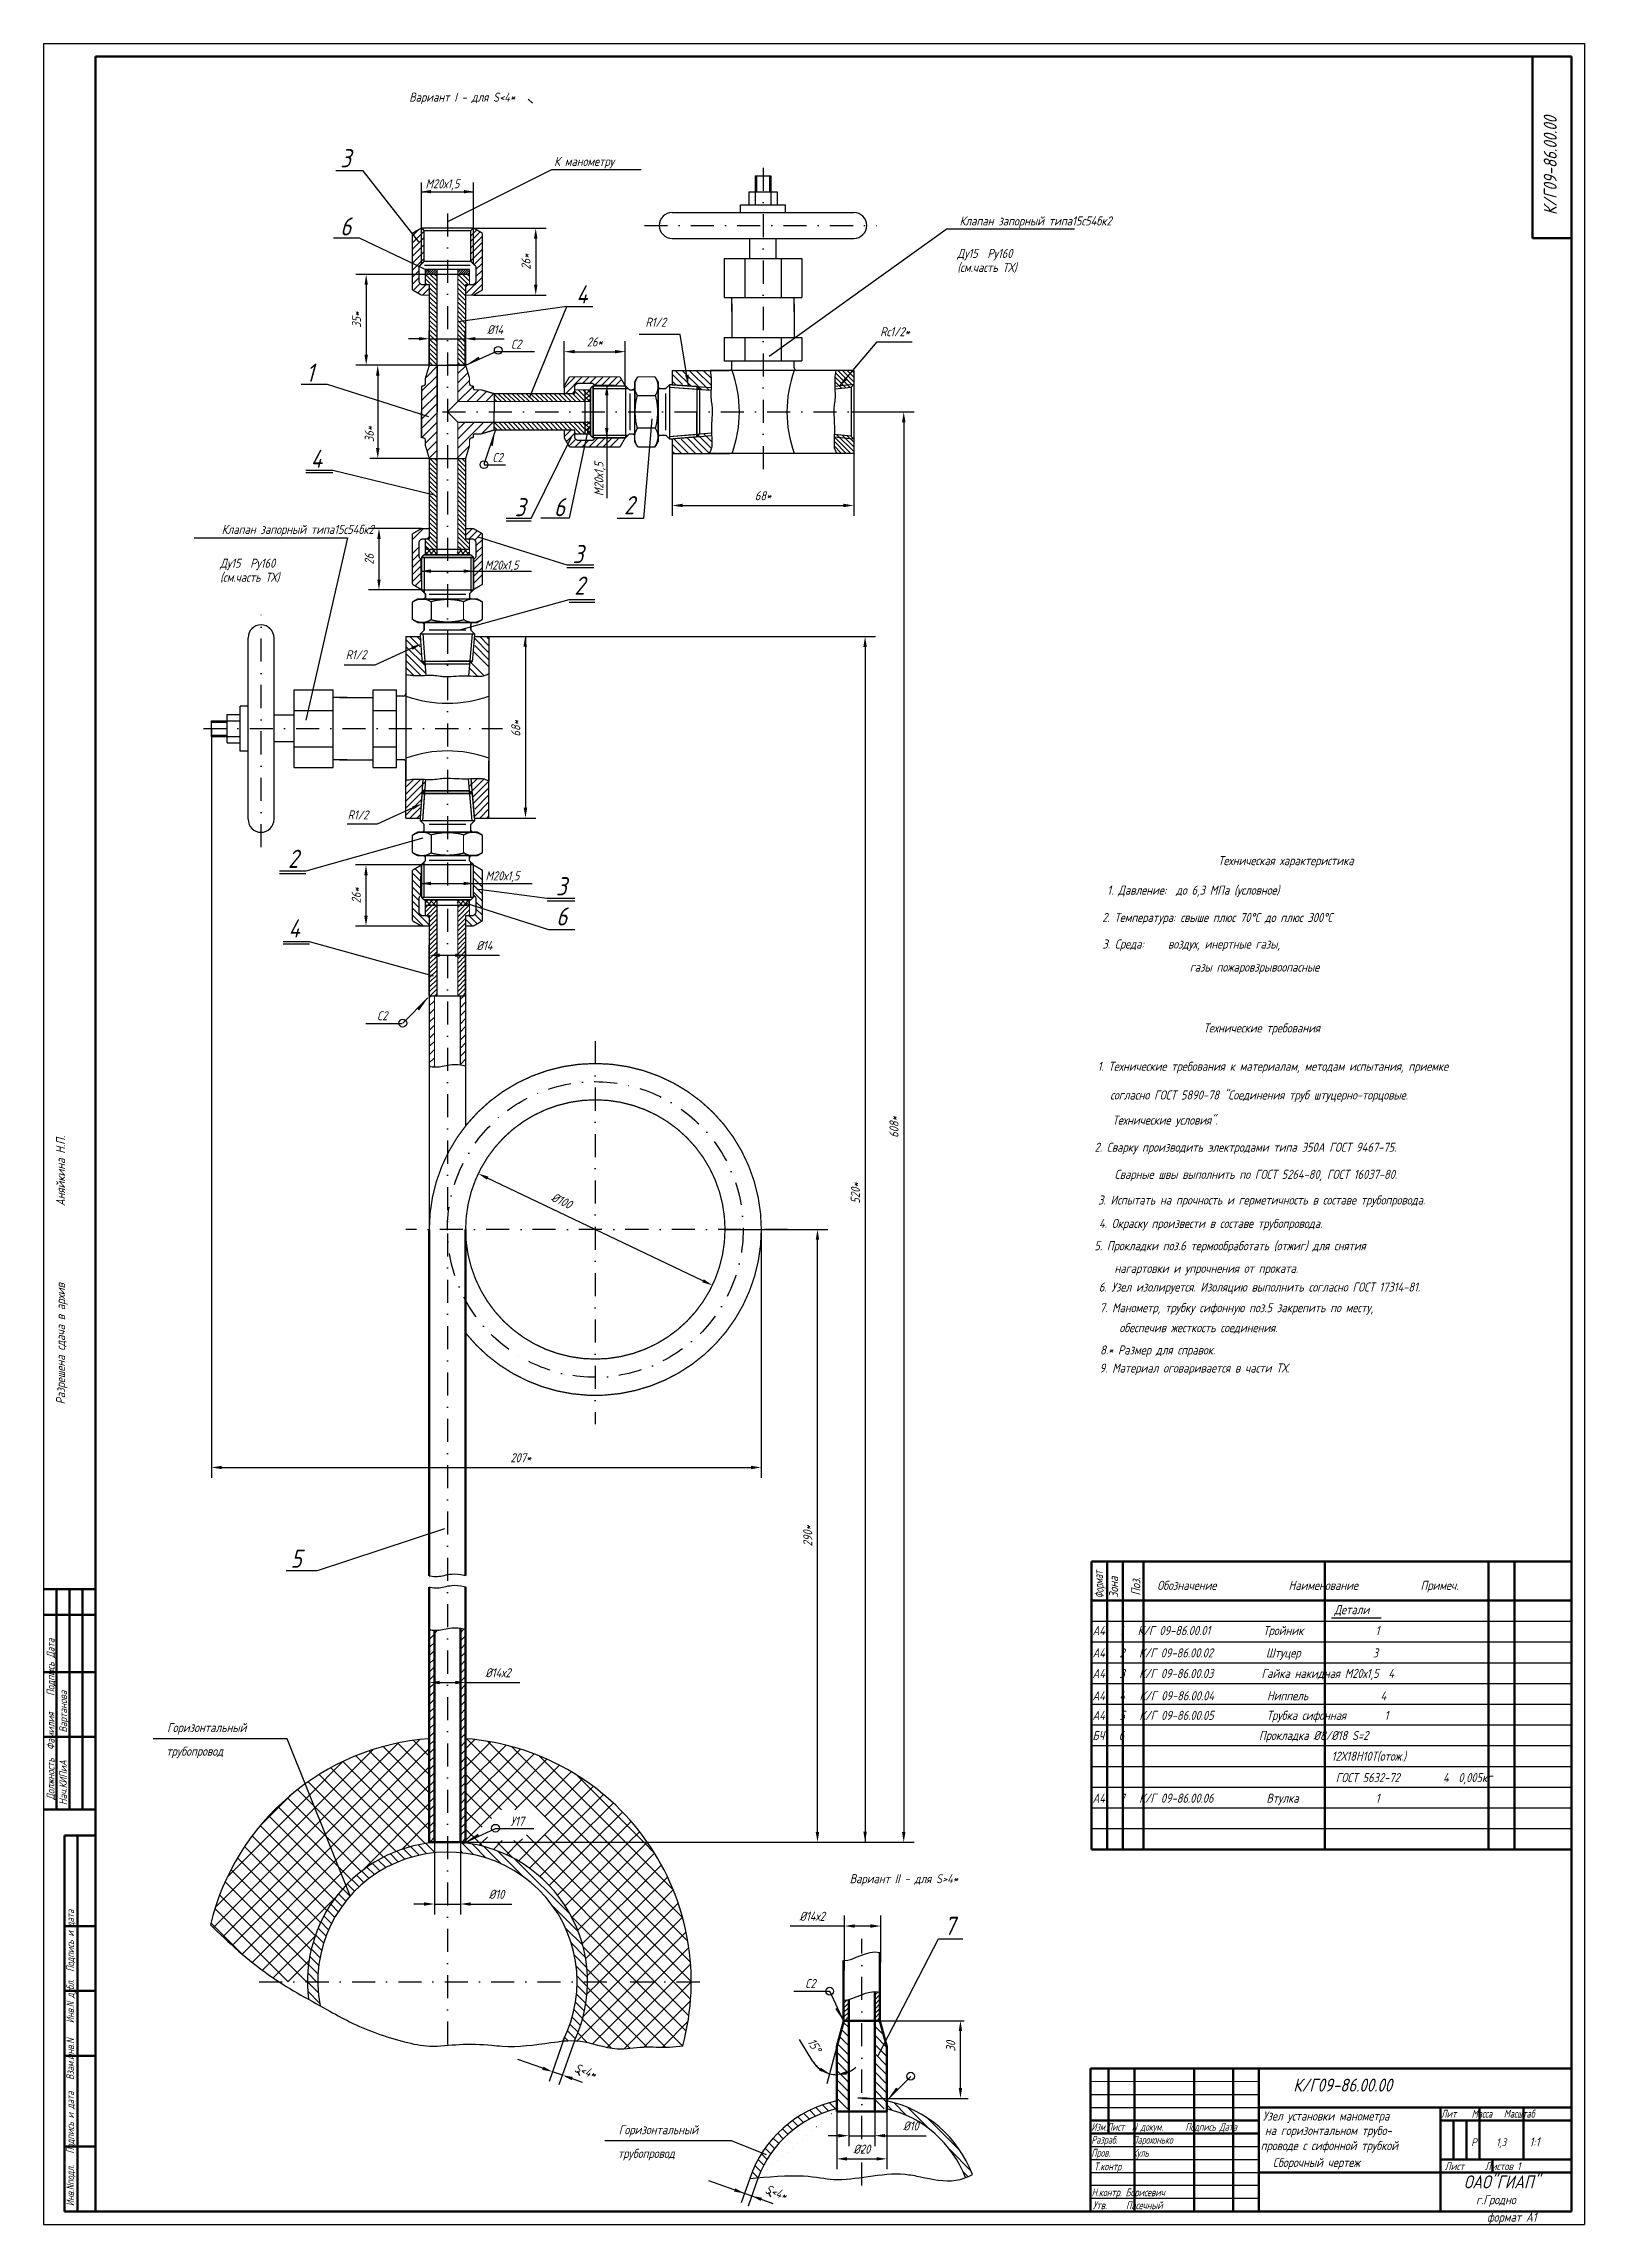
# Model space of a CAD drawing. Header units: inches. Extents: x 0 to 1932, y 0 to 841.
# Drawn here: x 0 to 594, y 0 to 841 of the extents above; entities that cross this region are included whole.
import ezdxf
from ezdxf.enums import TextEntityAlignment as Align

# ---------------------------------------------------------------- set-up
doc = ezdxf.new("R2010")
doc.units = ezdxf.units.IN
doc.header["$LTSCALE"] = 0.7
doc.header["$MEASUREMENT"] = 0
doc.linetypes.add('DASHDOT', pattern=[25.4, 12.7, -6.35, 0, -6.35])
doc.styles.add('ROMANC', font='romanc', dxfattribs={"width": 0.8, "oblique": 15, "height": 3.5})
doc.styles.get("Standard").update_dxf_attribs({"font": 'romand.shx', "width": 0.8, "oblique": 15, "height": 3.5})
doc.dimstyles.get("Standard").update_dxf_attribs({"dimtxt": 3.5, "dimasz": 4, "dimexe": 4, "dimexo": 0, "dimgap": 2, "dimtad": 1, "dimdec": 0, "dimdsep": 46, "dimtxsty": 'Standard', "dimcen": 0.09, "dimadec": 0, "dimazin": 0, "dimtfac": 1, "dimtdec": 0, "dimtmove": 0, "dimatfit": 3, "dimfxl": 0, "dimtolj": 1, "dimtzin": 0, "dimlwd": 25, "dimlwe": 25, "dimarcsym": 0})

msp = doc.modelspace()

# ---------------------------------------------------------------- texts
at = {"color": 0, "linetype": 'ByBlock', "style": 'ROMANC', "oblique": 15, "width": 0.8}
msp.add_text('%%C14', height=3.5, dxfattribs=at).set_placement((174.06, 730.69), align=Align.MIDDLE_CENTER)
for s, rotation, p in [('36*', 90, (125.57, 690.41)), ('%%C100', 334.49171, (199.72, 394.78))]:
    msp.add_text(s, height=3.5, rotation=rotation, dxfattribs=at).set_placement(p, align=Align.MIDDLE_CENTER)
at = {"lineweight": 25, "oblique": 15, "width": 0.8}
for s, p in [('Зона', (414.25, 241.61)), ('Поз.', (422.81, 242.5))]:
    msp.add_text(s, height=3.5, rotation=90, dxfattribs=at).set_placement(p)
msp.add_text('1:1', height=3.5, dxfattribs=at).set_placement((572.81, 30.04))
at = {"lineweight": 25, "attachment_point": 1}
for s, insert, char_height, width in [('Вариант I - для S<4*', (140.95, 822.11), 3.5, 62.4197), ('К манометру', (196.82, 797.32), 3.5, 44.6012), ('М20х1,5', (147.2, 788.69), 3.5, 35.6639), ('Клапан запорный типа15с54бк2', (353.11, 774.37), 3.5, 70.9958), ('Ду15  Ру160', (352.25, 761.84), 3.5, 41.1648), ('(см.часть ТХ)', (352.25, 756.43), 3.5, 43.7185), ('R1/2', (232.01, 735.31), 3.5, 32.719), ('С2', (180.21, 726.84), 3.5, 15.4142), ('Rс1/2*', (322.53, 731.65), 3.5, 32.719), ('С2', (173.05, 683.13), 3.5, 15.4142), ('Клапан запорный типа15с54бк2', (68.64, 655.41), 3.5, 70.9958), ('Ду15  Ру160', (68.03, 642.38), 3.5, 41.1648), ('М20х1,5', (170.02, 641.66), 3.5, 35.6639), ('(см.часть ТХ)', (68.03, 636.97), 3.5, 43.7185), ('R1/2', (116.47, 607.1), 3.5, 32.719), ('R1/2', (117.19, 545.29), 3.5, 32.719), ('М20х1,5', (170.35, 521.81), 3.5, 35.6639), ('Техническая характеристика', (452.81, 527.67), 3.5, 128.6102), ('1. Давление:  до 6,3 МПа (условное)', (410.05, 516.29), 3.5, 144.1261), ('2. Температура: свыше плюс 70%%DС до плюс 300%%DС', (408.11, 505.74), 3.5, 177.8307), ('3. Среда:     воздух, инертные газы,  ', (408.19, 495.51), 3.5, 121.0246), ('газы пожаровзрывоопасные', (441.86, 486.62), 3.5, 88.6409), ('С2', (128.56, 467.85), 3.5, 18.5414), ('Технические требования', (447.17, 463.15), 3.5, 102.7909), ('1. Технические требования к материалам, методам испытания, приемке ', (406.33, 448.36), 3.5, 177.1895), (' согласно ГОСТ 5890-78 "Соединения труб штуцерно-торцовые.', (409.33, 437.29), 3.5, 228.4083), ('Технические условия".', (412.08, 427.6), 3.5, 203.9525), (' 2. Сварку производить электродами типа Э50А ГОСТ 9467-75.', (403.3, 417.15), 3.5, 193.0074), ('Сварные швы выполнить по ГОСТ 5264-80, ГОСТ 16037-80.', (412.9, 406.69), 3.5, 152.7503), ('3. Испытать на прочность и герметичность в составе трубопровода.', (406.52, 396.8), 3.5, 200.573), ('4. Окраску произвести в составе трубопровода.', (406.86, 387.76), 3.5, 159.0384), (' 5. Прокладки поз.6 термообработать (отжиг) для снятия ', (403.21, 379.15), 3.5, 184.8861), ('6. Узел изолируется. Изоляцию выполнить согласно ГОСТ 17314-81.', (406.82, 363.23), 3.5, 171.9935), ('  нагартовки и упрочнения от проката.', (409.11, 370.44), 3.5, 179.2446), ('7. Манометр, трубку сифонную поз.5 закрепить по месту,', (407.16, 355.26), 3.5, 172.3302), ('  обеспечив жесткость соединения.', (411.01, 347.55), 3.5, 150.2053), ('8.* Размер для справок.', (407.3, 338.96), 3.5, 182.1899), ('9. Материал оговаривается в части ТХ.', (407.08, 332), 3.5, 162.0615), (' Обозначение               Наименование             Примеч.', (427.45, 248.18), 3.5, 160.8509), ('Детали', (497.6, 238.82), 3.5, 34.5782), ('А4   1   К/Г 09-86.00.01           Тройник               1', (404.35, 230.76), 3.5, 191.907), ('А4   2   К/Г 09-86.00.02           Штуцер               3', (404.35, 222.14), 3.5, 191.907), ('А4   3   К/Г 09-86.00.03          Гайка накидная М20х1,5  4', (404.35, 214.21), 3.5, 191.907), ('А4   4   К/Г 09-86.00.04           Ниппель               4', (404.35, 205.61), 3.5, 191.907), ('А4   4   К/Г 09-86.00.04           Ниппель               4', (404.35, 205.61), 3.5, 191.907), ('А4   5   К/Г 09-86.00.05           Трубка сифонная        1', (404.35, 198.05), 3.5, 191.907), ('Горизонтальный ', (47.6, 193.35), 3.5, 77.5752), ('БЧ   6                            Прокладка %%C8/%%C18 S=2       ', (404.35, 190.3), 3.5, 191.907), ('трубопровод', (47.27, 184.23), 3.5, 77.5752), ('  12Х18Н10Т(отож.)', (492.83, 182.31), 3.5, 101.7791), ('    ГОСТ 5632-72         4  0,005кг', (490.72, 174.04), 3.5, 101.7791), ('А4   7   К/Г 09-86.00.06           Втулка                1', (404.35, 166.12), 3.5, 191.907), ('У17', (179.94, 157.22), 3.5, 15.4142), ('Вариант II - для S>4*', (310.76, 135.06), 3.5, 62.4197), ('С2', (293.63, 94.64), 3.5, 18.5414), ('{\\W0.7;Лит    Масса   Масштаб}', (538.75, 44.18), 3, 48.3624), ('Горизонтальный ', (221.73, 38.25), 3.5, 77.5752), ('{\\W0.6; Изм.Лист  N докум.      Подпись Дата\\P Разраб.    Парохонько\\P Пров.      Куль}', (402.48, 39.12), 3, 75.9719), ('трубопровод', (221.4, 29.12), 3.5, 77.5752), ('Р', (550.38, 33.2), 3, 4.7355), ('1,3', (560.02, 33.2), 3, 4.7355), ('{\\W0.7;Т.контр}', (404.99, 23.86), 3, 65.7648), ('Лист     Листов 1', (540.16, 23.94), 3, 49.4707), ('{\\W0.7; Н.контр. Борисевич}', (402.54, 13.85), 3, 40.546), ('{\\W0.7;Утв.     Пасечный}', (404.48, 8.86), 3, 39.2217), ('г.Гродно', (552.25, 11.25), 3.5, 35.0627), ('формат А1', (556.46, 4.53), 3.5, 32.7454)]:
    msp.add_mtext(s, dxfattribs=dict(at, insert=insert, char_height=char_height, width=width))
at = {"lineweight": 35, "insert": (578.34, 774.92), "char_height": 5, "width": 116.2188, "attachment_point": 1, "rotation": 90}
msp.add_mtext('К/Г09-86.00.00 ', dxfattribs=at)
at = {"lineweight": 35, "attachment_point": 1}
for s, insert, char_height, width in [('3', (114.33, 800.31), 7, 25.8231), ('6', (114.33, 773.99), 7, 25.8231), ('4', (205.3, 747.75), 7, 25.8231), ('1', (101.25, 717.62), 7, 25.8231), ('4', (103, 684.39), 7, 25.8231), ('3', (181.57, 665.73), 7, 25.8231), ('6', (196.74, 665.73), 7, 25.8231), ('2', (223.77, 666.5), 7, 25.8231), ('3', (203.97, 647.65), 7, 25.8231), ('2', (204.61, 635.48), 7, 25.8231), ('2', (94.21, 530.14), 7, 25.8231), ('3', (197.53, 519.54), 7, 25.8231), ('6', (197.6, 507.9), 7, 25.8231), ('4', (94.37, 503.27), 7, 25.8231), ('5', (95.22, 260.23), 7, 25.8231), ('7', (347.25, 118.62), 7, 25.8231), ('К/Г09-86.00.00 ', (481.78, 56.22), 5, 116.2188), ('Узел установки манометра', (470.06, 43.55), 3.5, 67.1383), ('на горизонтальном трубо-', (470.82, 37.97), 3.5, 67.3555), ('проводе с сифонной трубкой', (469.2, 32.14), 3.5, 71.0495), (' Сборочный чертеж', (472.04, 25.63), 3.5, 67.3555), ('ОАО"ГИАП"', (547.55, 18.89), 5, 36.171)]:
    msp.add_mtext(s, dxfattribs=dict(at, insert=insert, char_height=char_height, width=width))
at = {"lineweight": 25, "attachment_point": 1}
for s, insert, char_height, width, rotation in [('М20х1,5', (212.33, 666.52), 3.5, 34.3225, 90), ('Разрешена сдача в архив                Аняйкина Н.П.', (4.8, 316.2), 3.5, 273.9552, 90), ('{\\W0.6;Формат}', (405.36, 241.2), 3.5, 24.1201, 93.2058), ('Должность  Фамилия    Подпись Дата', (1.2, 163.67), 3, 85.2134, 90), ('Вартанова', (6.02, 189.66), 3, 62.2383, 90), ('Нач.КИПиА', (6.02, 161.69), 3, 66.6475, 90), ('{\\W0.7; Инв.Nподл.   Подпись и дата   Взам.инв.N    Инв.N дубл.  Подпись и дата}', (8.76, 5.54), 3, 144.2887, 90)]:
    msp.add_mtext(s, dxfattribs=dict(at, insert=insert, char_height=char_height, width=width, rotation=rotation))
at = {"lineweight": 25, "char_height": 3.5, "attachment_point": 5}
for s, insert, rotation in [('\\A1;68*', (182.02, 576.91), 90), ('520*', (312.95, 397.72), 90), ('290*', (294.59, 265.51), 90), ('\\A1;30', (349.71, 68.7), 90), ('S<4*', (208.84, 59.16), 340.67797), ('S<4*', (282.41, 12.36), 340.67797)]:
    msp.add_mtext(s, dxfattribs=dict(at, insert=insert, rotation=rotation))
for s, insert in [('\\A1;%%C14', (169.92, 493.16)), ('\\A1;207*', (183.94, 295.65)), ('\\A1;%%C10', (334.35, 37.95)), ('\\A1;%%C20', (315.44, 29.02))]:
    msp.add_mtext(s, dxfattribs=dict(at, insert=insert))

# ---------------------------------------------------------------- blocks, each defined once
blk = doc.blocks.new('*X73')
at = {"color": 0}
for p, q in [((599.41, 872.86), (600.06, 873.51)), ((599.41, 869.72), (601.41, 871.72)), ((599.41, 866.58), (601.41, 868.58)), ((611.41, 872.29), (612.63, 873.51)), ((611.41, 869.15), (613.41, 871.15)), ((611.41, 866.01), (613.41, 868.01)), ((599.41, 863.43), (601.41, 865.43)), ((599.41, 860.29), (601.41, 862.29)), ((599.41, 857.15), (601.41, 859.15)), ((611.41, 862.86), (613.41, 864.86)), ((611.41, 859.72), (613.41, 861.72)), ((611.41, 856.58), (613.41, 858.58)), ((599.41, 854.01), (601.41, 856.01)), ((599.41, 850.86), (601.41, 852.86)), ((599.41, 847.72), (601.41, 849.72)), ((611.41, 853.43), (613.41, 855.43)), ((611.41, 850.29), (613.41, 852.29)), ((601.06, 846.22), (601.41, 846.58)), ((611.41, 847.15), (613.41, 849.15))]:
    blk.add_line(p, q, dxfattribs=at)
blk = doc.blocks.new('*X140')
at = {"color": 0}
for p, q in [((659.41, 734.85), (661.46, 736.89)), ((659.41, 736.65), (659.66, 736.89)), ((661.53, 734), (659.41, 736.12)), ((659.41, 733.05), (661.53, 735.17)), ((661.35, 732.39), (659.41, 734.32)), ((659.55, 732.39), (659.41, 732.52)), ((661.53, 735.79), (660.44, 736.89)), ((660.55, 732.39), (661.53, 733.38))]:
    blk.add_line(p, q, dxfattribs=at)
blk = doc.blocks.new('*D198')
at = {"color": 0, "lineweight": 25}
for p, q in [((165.93, 769.77), (193.72, 769.77)), ((189.72, 765.77), (189.72, 747.99)), ((165.69, 743.99), (193.72, 743.99))]:
    blk.add_line(p, q, dxfattribs=at)
for points in [[(189.05, 765.77), (190.39, 765.77), (189.72, 769.77)], [(189.05, 747.99), (190.39, 747.99), (189.72, 743.99)]]:
    blk.add_solid(points, dxfattribs=at)
at = {"layer": 'DEFPOINTS', "color": 0, "lineweight": 25}
for p in [(165.93, 769.77), (165.69, 743.99), (189.72, 743.99)]:
    blk.add_point(p, dxfattribs=at)
at = {"color": 0, "lineweight": 25, "insert": (185.97, 756.88), "char_height": 3.5, "attachment_point": 5, "rotation": 90}
blk.add_mtext('\\A1;26*', dxfattribs=at)
blk = doc.blocks.new('*D199')
at = {"color": 0, "lineweight": 25}
for p, q in [((147.19, 751.99), (120.35, 751.99)), ((124.35, 747.99), (124.35, 720.99)), ((148.69, 716.99), (120.35, 716.99))]:
    blk.add_line(p, q, dxfattribs=at)
for points in [[(123.69, 747.99), (125.02, 747.99), (124.35, 751.99)], [(123.69, 720.99), (125.02, 720.99), (124.35, 716.99)]]:
    blk.add_solid(points, dxfattribs=at)
at = {"layer": 'DEFPOINTS', "color": 0, "lineweight": 25}
for p in [(147.19, 751.99), (124.35, 716.99), (148.69, 716.99)]:
    blk.add_point(p, dxfattribs=at)
at = {"color": 0, "lineweight": 25, "insert": (120.6, 734.49), "char_height": 3.5, "attachment_point": 5, "rotation": 90}
blk.add_mtext('\\A1;35*', dxfattribs=at)
blk = doc.blocks.new('*D221')
at = {"color": 0, "lineweight": 25}
for p, q in [((200.69, 708.23), (200.69, 726.2)), ((224.24, 708.99), (224.24, 726.2)), ((204.69, 722.2), (220.24, 722.2))]:
    blk.add_line(p, q, dxfattribs=at)
for points in [[(204.69, 722.87), (204.69, 721.54), (200.69, 722.2)], [(220.24, 722.87), (220.24, 721.54), (224.24, 722.2)]]:
    blk.add_solid(points, dxfattribs=at)
at = {"layer": 'DEFPOINTS', "color": 0, "lineweight": 25}
for p in [(224.24, 722.2), (200.69, 708.23), (224.24, 708.99)]:
    blk.add_point(p, dxfattribs=at)
at = {"color": 0, "lineweight": 25, "insert": (212.46, 725.95), "char_height": 3.5, "attachment_point": 5}
blk.add_mtext('\\A1;26*', dxfattribs=at)
blk = doc.blocks.new('*D222')
at = {"color": 0, "lineweight": 25}
for p, q in [((242.34, 682.99), (242.34, 658.89)), ((312.34, 682.99), (312.34, 658.89)), ((246.34, 662.89), (308.34, 662.89))]:
    blk.add_line(p, q, dxfattribs=at)
for points in [[(246.34, 663.56), (246.34, 662.23), (242.34, 662.89)], [(308.34, 663.56), (308.34, 662.23), (312.34, 662.89)]]:
    blk.add_solid(points, dxfattribs=at)
at = {"layer": 'DEFPOINTS', "color": 0, "lineweight": 25}
for p in [(242.34, 682.99), (312.34, 682.99), (312.34, 662.89)]:
    blk.add_point(p, dxfattribs=at)
at = {"color": 0, "lineweight": 25, "insert": (277.34, 666.64), "char_height": 3.5, "attachment_point": 5}
blk.add_mtext('\\A1;68*', dxfattribs=at)
blk = doc.blocks.new('*D223')
at = {"color": 0, "lineweight": 25}
for p, q in [((145.69, 524.24), (120.28, 524.24)), ((124.28, 520.24), (124.28, 504.69)), ((146.45, 500.69), (120.28, 500.69))]:
    blk.add_line(p, q, dxfattribs=at)
for points in [[(123.61, 520.24), (124.95, 520.24), (124.28, 524.24)], [(123.61, 504.69), (124.95, 504.69), (124.28, 500.69)]]:
    blk.add_solid(points, dxfattribs=at)
at = {"layer": 'DEFPOINTS', "color": 0, "lineweight": 25}
for p in [(145.69, 524.24), (124.28, 500.69), (146.45, 500.69)]:
    blk.add_point(p, dxfattribs=at)
at = {"color": 0, "lineweight": 25, "insert": (120.53, 512.46), "char_height": 3.5, "attachment_point": 5, "rotation": 90}
blk.add_mtext('\\A1;26*', dxfattribs=at)
blk = doc.blocks.new('*D224')
at = {"color": 0, "lineweight": 25}
for p, q in [((145.69, 653.99), (125.28, 653.99)), ((129.28, 649.99), (129.28, 634.31)), ((145.69, 630.31), (125.28, 630.31))]:
    blk.add_line(p, q, dxfattribs=at)
for points in [[(128.62, 649.99), (129.95, 649.99), (129.28, 653.99)], [(128.62, 634.31), (129.95, 634.31), (129.28, 630.31)]]:
    blk.add_solid(points, dxfattribs=at)
at = {"layer": 'DEFPOINTS', "color": 0, "lineweight": 25}
for p in [(145.69, 653.99), (129.28, 630.31), (145.69, 630.31)]:
    blk.add_point(p, dxfattribs=at)
at = {"color": 0, "lineweight": 25, "insert": (125.53, 642.15), "char_height": 3.5, "attachment_point": 5, "rotation": 90}
blk.add_mtext('\\A1;26', dxfattribs=at)
blk = doc.blocks.new('*D225')
at = {"color": 0, "lineweight": 25}
for p, q in [((148.69, 229.43), (148.69, 204.98)), ((162.69, 229.47), (162.69, 204.98)), ((152.69, 208.98), (158.69, 208.98)), ((162.69, 208.98), (183.58, 208.98))]:
    blk.add_line(p, q, dxfattribs=at)
for points in [[(152.69, 209.65), (152.69, 208.31), (148.69, 208.98)], [(158.69, 209.65), (158.69, 208.31), (162.69, 208.98)]]:
    blk.add_solid(points, dxfattribs=at)
at = {"layer": 'DEFPOINTS', "color": 0, "lineweight": 25}
for p in [(148.69, 229.43), (162.69, 229.47), (162.69, 208.98)]:
    blk.add_point(p, dxfattribs=at)
at = {"color": 0, "lineweight": 25, "insert": (175.13, 212.73), "char_height": 3.5, "attachment_point": 5}
blk.add_mtext('\\A1;%%C14х2', dxfattribs=at)
blk = doc.blocks.new('*D226')
at = {"color": 0, "lineweight": 25}
for p, q in [((150.69, 147.34), (150.69, 119.54)), ((160.69, 147.33), (160.69, 119.54)), ((146.69, 123.54), (142.69, 123.54)), ((150.69, 123.54), (160.69, 123.54)), ((164.69, 123.54), (180.51, 123.54))]:
    blk.add_line(p, q, dxfattribs=at)
for points in [[(146.69, 124.21), (146.69, 122.87), (150.69, 123.54)], [(164.69, 124.21), (164.69, 122.87), (160.69, 123.54)]]:
    blk.add_solid(points, dxfattribs=at)
at = {"layer": 'DEFPOINTS', "color": 0, "lineweight": 25}
for p in [(150.69, 147.34), (160.69, 147.33), (160.69, 123.54)]:
    blk.add_point(p, dxfattribs=at)
at = {"color": 0, "lineweight": 25, "insert": (174.6, 127.29), "char_height": 3.5, "attachment_point": 5}
blk.add_mtext('\\A1;%%C10', dxfattribs=at)
blk = doc.blocks.new('*D265')
at = {"color": 0, "lineweight": 25}
for p, q in [((311.34, 698.99), (335.59, 698.99)), ((331.59, 694.99), (331.59, 151.34)), ((162.69, 147.34), (335.59, 147.34))]:
    blk.add_line(p, q, dxfattribs=at)
for points in [[(330.93, 694.99), (332.26, 694.99), (331.59, 698.99)], [(330.93, 151.34), (332.26, 151.34), (331.59, 147.34)]]:
    blk.add_solid(points, dxfattribs=at)
at = {"layer": 'DEFPOINTS', "color": 0, "lineweight": 25}
for p in [(311.34, 698.99), (162.69, 147.34), (331.59, 147.34)]:
    blk.add_point(p, dxfattribs=at)
at = {"color": 0, "lineweight": 25, "insert": (327.84, 423.17), "char_height": 3.5, "attachment_point": 5, "rotation": 90}
blk.add_mtext('\\A1;608*', dxfattribs=at)
blk = doc.blocks.new('*D404')
at = {"color": 0, "lineweight": 25}
for p, q in [((296.54, 62.87), (291.36, 71.27)), ((305.76, 68.56), (301.92, 54.23))]:
    blk.add_line(p, q, dxfattribs=at)
for start, end in [(211.66195, 255), (212.44358, 233.72179), (291.27821, 312.55642), (255, 270)]:
    blk.add_arc((305.76, 68.56), 10.83, start, end, dxfattribs=at)
for points in [[(299.64, 60.43), (299.06, 59.23), (302.96, 58.1)], [(309.81, 57.81), (309.57, 59.12), (305.76, 57.73)]]:
    blk.add_solid(points, dxfattribs=at)
at = {"layer": 'DEFPOINTS', "color": 0, "lineweight": 25}
for p in [(308.44, 78.56), (305.76, 68.56), (305.76, 68.56), (304.82, 57.77), (305.76, 43.59)]:
    blk.add_point(p, dxfattribs=at)
at = {"color": 0, "lineweight": 25, "insert": (297.14, 69.04), "char_height": 3.5, "attachment_point": 5, "rotation": 301.66195}
blk.add_mtext('\\A1;15°', dxfattribs=at)
blk = doc.blocks.new('*D405')
at = {"color": 0, "lineweight": 25}
for p, q in [((308.72, 97.95), (308.72, 119.06)), ((322.72, 101.01), (322.72, 119.06)), ((308.72, 115.06), (287.83, 115.06)), ((318.72, 115.06), (312.72, 115.06))]:
    blk.add_line(p, q, dxfattribs=at)
for points in [[(312.72, 115.73), (312.72, 114.39), (308.72, 115.06)], [(318.72, 115.73), (318.72, 114.39), (322.72, 115.06)]]:
    blk.add_solid(points, dxfattribs=at)
at = {"layer": 'DEFPOINTS', "color": 0, "lineweight": 25}
for p in [(308.72, 115.06), (322.72, 101.01), (308.72, 97.95)]:
    blk.add_point(p, dxfattribs=at)
at = {"color": 0, "lineweight": 25, "insert": (296.28, 118.81), "char_height": 3.5, "attachment_point": 5}
blk.add_mtext('\\A1;%%C14х2', dxfattribs=at)

# ---------------------------------------------------------------- dimensions: what is measured, and where the dimension line sits
at = {"lineweight": 25}
for base, p1, p2, angle, text, picture, middle in [((189.72, 743.99), (165.93, 769.77), (165.69, 743.99), 90, '26*', '*D198', (185.97, 756.88)), ((124.35, 716.99), (147.19, 751.99), (148.69, 716.99), 90, '35*', '*D199', (120.6, 734.49)), ((331.59, 147.34), (311.34, 698.99), (162.69, 147.34), 90, '608*', '*D265', (327.84, 423.17)), ((129.28, 630.31), (145.69, 653.99), (145.69, 630.31), 90, '26', '*D224', (125.53, 642.15)), ((124.28, 500.69), (145.69, 524.24), (146.45, 500.69), 90, '26*', '*D223', (120.53, 512.46)), ((308.72, 115.06), (322.72, 101.01), (308.72, 97.95), 180, '%%C14х2', '*D405', (296.28, 118.81))]:
    dim = msp.add_linear_dim(base=base, p1=p1, p2=p2, angle=angle, text=text, dimstyle='Standard', dxfattribs=at)
    dim.commit()
    dim.dimension.update_dxf_attribs({"geometry": picture, "text_midpoint": middle})
for base, p1, p2, text, picture, middle in [((224.24, 722.2), (200.69, 708.23), (224.24, 708.99), '26*', '*D221', (212.46, 725.95)), ((312.34, 662.89), (242.34, 682.99), (312.34, 682.99), '68*', '*D222', (277.34, 666.64)), ((162.69, 208.98), (148.69, 229.43), (162.69, 229.47), '%%C14х2', '*D225', (175.13, 212.73)), ((160.69, 123.54), (150.69, 147.34), (160.69, 147.33), '%%C10', '*D226', (174.6, 127.29))]:
    dim = msp.add_linear_dim(base=base, p1=p1, p2=p2, text=text, dimstyle='Standard', dxfattribs=at)
    dim.commit()
    dim.dimension.update_dxf_attribs({"geometry": picture, "text_midpoint": middle})
dim = msp.add_angular_dim_2l(base=(304.82, 57.77), line1=((305.76, 68.56), (305.76, 43.59)), line2=((308.44, 78.56), (305.76, 68.56)), dimstyle='Standard', dxfattribs=at)
dim.commit()
dim.dimension.update_dxf_attribs({"geometry": '*D404', "text_midpoint": (297.14, 69.04)})

# ---------------------------------------------------------------- hatches: boundary and pattern name
at = {"lineweight": 25}
h = msp.add_hatch(dxfattribs=at)
h.set_pattern_fill('ANSI31', color=256, scale=5, style=0)
h.set_pattern_definition([(45, (-1523.72034, -144.95737), (-0.44194174, 0.44194174), [])])
h.paths.add_polyline_path([(151.69, 753.99), (147.19, 753.99), (147.19, 751.99), (151.69, 751.99)])
h.paths.add_polyline_path([(164.19, 753.99), (159.69, 753.99), (159.69, 751.99), (164.19, 751.99)])
h = msp.add_hatch(dxfattribs=at)
h.set_pattern_fill('ANSI31', color=256, scale=10, angle=90, style=0)
h.set_pattern_definition([(135, (-1038.4371, -201.7328), (-0.8838835, -0.8838835), [])])
h.paths.add_polyline_path([(151.69, 680.99), (148.69, 680.99), (148.69, 649.99), (147.19, 649.99), (147.19, 646.77), (147.96, 645.99), (151.69, 645.99)])
h.paths.add_polyline_path([(162.69, 680.99), (159.69, 680.99), (159.69, 645.99), (164.19, 645.99), (164.19, 649.52), (163.72, 649.99), (162.69, 649.99)])
h = msp.add_hatch(dxfattribs=at)
h.set_pattern_fill('ANSI31', color=256, scale=20, angle=90, style=0)
h.set_pattern_definition([(135, (2720.671, -2938.9516), (-1.767767, -1.767767), [])])
h.paths.add_polyline_path([(305.76, 68.56), (305.76, 48.85), (306, 48.33), (305.85, 48.59), (305.76, 48.59), (305.76, 44.59), (310.43, 44.59), (310.43, 78.56), (308.44, 78.56)])
h.paths.add_polyline_path([(320.43, 78.56), (320.43, 44.59), (325.11, 44.59), (325.11, 68.56), (322.43, 78.56)])
h = msp.add_hatch(dxfattribs=at)
h.set_pattern_fill('ANSI31', color=256, scale=20, angle=90, style=0)
h.set_pattern_definition([(135, (-1065.4653, -2279.2316), (-1.767767, -1.767767), [])])
edge = h.paths.add_edge_path()
edge.add_line((305.76, 44.55), (305.76, 47.62))
edge.add_arc((315.43, 2.99), 45.66, 102.2289, 161.16748)
edge.add_spline(control_points=[(272.21, 17.73), (273.28, 17.84), (274.38, 17.94), (275.51, 18.04)], knot_values=[17.223004, 17.223004, 17.223004, 17.223004, 19.285429, 19.285429, 19.285429, 19.285429], degree=3, periodic=0)
edge.add_arc((315.43, 2.99), 42.66, 103.10357, 159.35203, ccw=False)
edge = h.paths.add_edge_path()
edge.add_line((325.11, 47.62), (325.11, 44.54))
edge.add_arc((315.43, 2.99), 42.66, 20.63894, 76.887, ccw=False)
edge.add_spline(control_points=[(355.36, 18.03), (356.28, 18.38), (357.2, 18.8), (358.1, 19.27)], knot_values=[93.242528, 93.242528, 93.242528, 93.242528, 96.27718, 96.27718, 96.27718, 96.27718], degree=3, periodic=0)
edge.add_arc((315.43, 2.99), 45.66, 20.87809, 77.76231)

# ---------------------------------------------------------------- linework, layer by layer
for p, q in [((0, 841), (0, 0)), ((0, 841), (594, 841)), ((594, 841), (594, 0)), ((155.81, 772.41), (195.87, 792.43)), ((195.87, 792.43), (230.38, 792.43)), ((271.84, 783.86), (282.84, 783.86)), ((271.84, 783.86), (271.84, 778.86)), ((274.34, 790), (280.34, 790)), ((274.34, 790), (274.34, 778.86)), ((274.84, 790), (274.84, 783.86)), ((279.84, 790), (279.84, 783.86)), ((280.34, 790), (280.34, 778.86)), ((282.84, 783.86), (282.84, 778.86)), ((242.35, 775.86), (312.32, 775.86)), ((268.67, 778.86), (286.01, 778.86)), ((268.67, 775.86), (268.67, 778.86)), ((286.01, 775.86), (286.01, 778.86)), ((242.35, 765.86), (312.32, 765.86)), ((272.21, 758.08), (272.21, 765.86)), ((282.47, 758.08), (282.47, 765.86)), ((348.38, 769.58), (397.4, 769.58)), ((145.69, 757.15), (145.69, 763.96)), ((145.69, 757.18), (145.69, 763.96)), ((145.69, 756), (145.69, 763.96)), ((165.69, 757.18), (165.69, 763.96)), ((165.69, 756.04), (165.69, 763.96)), ((262.34, 758.08), (292.34, 758.08)), ((262.34, 743.08), (292.34, 743.08)), ((265.34, 737.63), (265.34, 743.08)), ((265.34, 740.67), (265.34, 727.63)), ((289.34, 737.63), (289.34, 743.08)), ((289.34, 740.67), (289.34, 727.63)), ((245.36, 728.87), (229.62, 728.87)), ((248.63, 708.99), (245.36, 728.87)), ((262.34, 727.63), (292.34, 727.63)), ((306.98, 708.98), (321.31, 726.03)), ((321.31, 726.03), (334.86, 726.03)), ((148.69, 716.99), (155.69, 716.99)), ((148.69, 716.99), (162.69, 716.99)), ((151.69, 716.99), (151.69, 698.99)), ((162.69, 716.99), (155.69, 716.99)), ((162.78, 716.94), (174.44, 722.32)), ((174.44, 722.32), (189.22, 722.32)), ((242.34, 714.99), (264.34, 714.99)), ((312.34, 714.99), (256.97, 714.99)), ((262.34, 718.63), (292.34, 718.63)), ((265.34, 715.99), (265.34, 718.63)), ((289.34, 715.99), (289.34, 718.63)), ((211.8, 709.01), (210.8, 708.01)), ((210.8, 708.01), (210.8, 690)), ((210.8, 708.01), (210.8, 690)), ((210.8, 708.01), (210.8, 690)), ((210.8, 708.01), (210.8, 690)), ((210.8, 708.01), (210.8, 690)), ((210.87, 708.01), (210.87, 690)), ((210.87, 708.01), (210.87, 690)), ((210.87, 708.01), (210.87, 690)), ((210.87, 708.01), (210.87, 690)), ((210.87, 708.01), (210.87, 690)), ((210.87, 708.01), (210.87, 690)), ((210.87, 708.01), (210.87, 690)), ((211.8, 707.99), (224.37, 707.99)), ((212.87, 707.99), (225.37, 707.99)), ((213.87, 708.99), (224.37, 708.99)), ((225.87, 707.49), (224.37, 708.99)), ((224.37, 708.99), (224.37, 689)), ((225.37, 707.99), (225.37, 707.95)), ((225.37, 707.99), (225.37, 707.95)), ((225.87, 707.49), (227.87, 707.49)), ((227.87, 710.59), (227.87, 698.99)), ((236.87, 698.99), (236.87, 710.59)), ((236.87, 707.99), (239.87, 707.99)), ((239.87, 707.99), (241.39, 709.52)), ((239.87, 707.99), (239.87, 707.94)), ((241.24, 708.51), (257.23, 707.38)), ((241.3, 708.5), (252.77, 707.69)), ((242.33, 709.43), (257.33, 708.37)), ((251.84, 708.76), (252.77, 707.69)), ((252.87, 707.58), (252.87, 690.6)), ((312.34, 709.49), (305.03, 708.8)), ((311.34, 708.39), (305.15, 707.8)), ((312.34, 709.49), (311.34, 708.49)), ((311.34, 708.49), (311.34, 689.44)), ((145.69, 688.99), (145.69, 698.99)), ((173.69, 705.99), (173.69, 698.99)), ((173.69, 691.99), (173.69, 698.99)), ((226.05, 705.62), (226.05, 692.16)), ((227.87, 687.4), (227.87, 698.99)), ((236.87, 698.99), (236.87, 687.4)), ((174.06, 691.7), (169.77, 678.65)), ((211.8, 689), (210.8, 690)), ((211.8, 689.99), (225.37, 689.99)), ((212.87, 689.99), (224.37, 689.99)), ((212.88, 689.99), (225.37, 689.99)), ((225.87, 690.49), (224.37, 688.99)), ((225.37, 689.99), (225.37, 690.04)), ((225.87, 690.49), (227.87, 690.49)), ((236.87, 689.99), (239.87, 689.99)), ((239.87, 689.99), (241.39, 688.47)), ((241.23, 689.48), (257.43, 690.84)), ((241.29, 689.49), (252.75, 690.45)), ((242.34, 688.57), (257.55, 689.85)), ((251.83, 689.37), (252.75, 690.45)), ((311.34, 689.6), (304.82, 690.25)), ((213.87, 688.99), (224.37, 688.99)), ((227.87, 689.21), (227.87, 689.49)), ((236.87, 687.4), (236.87, 689.21)), ((242.34, 682.99), (264.4, 682.99)), ((312.34, 682.99), (256.59, 682.99)), ((312.34, 688.49), (304.79, 689.25)), ((312.34, 688.49), (311.34, 689.49)), ((148.69, 680.99), (162.69, 680.99)), ((169.79, 678.62), (178.02, 678.62)), ((58, 650.39), (117.15, 650.39)), ((145.66, 642.87), (146.66, 643.87)), ((145.69, 640.81), (145.69, 630.31)), ((146.66, 643.87), (164.68, 643.87)), ((146.66, 643.87), (164.68, 643.87)), ((146.66, 643.87), (164.68, 643.87)), ((146.66, 643.87), (164.68, 643.87)), ((146.66, 643.87), (164.68, 643.87)), ((146.66, 643.81), (164.68, 643.81)), ((146.66, 643.81), (164.68, 643.81)), ((146.66, 643.81), (164.68, 643.81)), ((146.66, 643.81), (164.68, 643.81)), ((146.66, 643.81), (164.68, 643.81)), ((146.66, 643.81), (164.68, 643.81)), ((146.66, 643.81), (164.68, 643.81)), ((146.69, 642.87), (146.69, 630.31)), ((146.69, 641.81), (146.69, 629.31)), ((165.68, 642.87), (164.68, 643.87)), ((164.69, 642.87), (164.69, 629.31)), ((164.69, 641.81), (164.69, 630.31)), ((164.69, 641.8), (164.69, 629.31)), ((165.69, 640.81), (165.69, 630.31)), ((144.09, 626.81), (155.69, 626.81)), ((147.19, 628.81), (145.69, 630.31)), ((145.69, 630.31), (165.68, 630.31)), ((146.69, 629.31), (146.73, 629.31)), ((146.69, 629.31), (146.73, 629.31)), ((147.19, 628.81), (147.19, 626.81)), ((149.06, 628.63), (162.52, 628.63)), ((167.28, 626.81), (155.69, 626.81)), ((164.19, 628.81), (165.69, 630.31)), ((164.19, 628.81), (164.19, 626.81)), ((164.69, 629.31), (164.64, 629.31)), ((165.47, 626.81), (165.19, 626.81)), ((155.69, 617.81), (144.09, 617.81)), ((146.69, 614.81), (145.16, 613.29)), ((146.69, 617.81), (146.69, 614.81)), ((146.69, 614.81), (146.74, 614.81)), ((155.69, 617.81), (167.28, 617.81)), ((164.69, 617.81), (164.69, 614.81)), ((164.69, 614.81), (166.21, 613.29)), ((167.28, 617.81), (165.47, 617.81)), ((78.82, 541.85), (78.82, 611.82)), ((88.82, 541.85), (88.82, 611.82)), ((141.98, 607.83), (127.65, 601.34)), ((139.69, 612.34), (139.69, 556.97)), ((139.69, 611.84), (139.69, 556.47)), ((146.18, 613.38), (147.31, 597.38)), ((165.19, 613.39), (163.83, 597.17)), ((171.69, 612.34), (171.69, 556.59)), ((145.92, 602.84), (146.99, 601.91)), ((147.1, 601.81), (164.08, 601.81)), ((165.31, 602.84), (164.23, 601.93)), ((96.6, 561.84), (96.6, 591.84)), ((111.6, 561.84), (111.6, 591.84)), ((117.04, 588.84), (111.6, 588.84)), ((114.01, 588.84), (127.04, 588.84)), ((127.04, 561.84), (127.04, 591.84)), ((136.04, 561.84), (136.04, 591.84)), ((138.69, 589.34), (136.04, 589.34)), ((70.82, 571.34), (70.82, 582.34)), ((70.82, 582.34), (75.82, 582.34)), ((75.82, 568.17), (75.82, 585.51)), ((78.82, 585.51), (75.82, 585.51)), ((96.6, 581.97), (88.82, 581.97)), ((64.68, 573.84), (64.68, 579.84)), ((64.68, 579.84), (75.82, 579.84)), ((64.68, 579.34), (70.82, 579.34)), ((64.68, 574.34), (70.82, 574.34)), ((64.68, 573.84), (75.82, 573.84)), ((70.82, 571.34), (75.82, 571.34)), ((78.82, 568.17), (75.82, 568.17)), ((96.6, 571.71), (88.82, 571.71)), ((117.04, 564.84), (111.6, 564.84)), ((114.01, 564.84), (127.04, 564.84)), ((138.69, 564.84), (136.04, 564.84)), ((139.69, 542.34), (139.69, 564.34)), ((171.69, 542.34), (171.69, 564.4)), ((145.25, 542.34), (146.31, 557.33)), ((146.17, 541.25), (147.3, 557.23)), ((165.19, 541.23), (163.84, 557.43)), ((166.11, 542.34), (164.83, 557.55)), ((145.92, 551.84), (146.99, 552.77)), ((146.18, 541.3), (146.99, 552.77)), ((147.1, 552.87), (164.08, 552.87)), ((165.31, 551.84), (164.23, 552.75)), ((165.19, 541.29), (164.23, 552.75)), ((142.3, 546.23), (128.65, 540.01)), ((146.69, 539.87), (145.16, 541.4)), ((146.69, 539.87), (146.74, 539.87)), ((146.69, 536.87), (146.69, 539.87)), ((164.69, 539.87), (166.21, 541.4)), ((164.69, 536.87), (164.69, 539.87)), ((155.69, 536.87), (144.09, 536.87)), ((155.69, 536.87), (167.28, 536.87)), ((167.28, 536.87), (165.47, 536.87)), ((144.09, 527.87), (155.69, 527.87)), ((147.19, 525.87), (145.69, 524.37)), ((145.69, 513.87), (145.69, 524.37)), ((145.69, 524.37), (165.68, 524.37)), ((146.69, 525.37), (146.73, 525.37)), ((146.69, 512.87), (146.69, 525.37)), ((146.69, 525.37), (146.73, 525.37)), ((146.69, 511.81), (146.69, 524.37)), ((147.19, 525.87), (147.19, 527.87)), ((149.06, 526.05), (162.52, 526.05)), ((167.28, 527.87), (155.69, 527.87)), ((164.19, 525.87), (164.19, 527.87)), ((164.19, 525.87), (165.69, 524.37)), ((164.69, 525.37), (164.64, 525.37)), ((164.69, 512.88), (164.69, 525.37)), ((164.69, 511.81), (164.69, 525.37)), ((164.69, 512.87), (164.69, 524.37)), ((165.47, 527.87), (165.19, 527.87)), ((165.69, 513.87), (165.69, 524.37)), ((145.66, 511.81), (146.66, 510.81)), ((146.66, 510.87), (164.68, 510.87)), ((146.66, 510.87), (164.68, 510.87)), ((146.66, 510.87), (164.68, 510.87)), ((146.66, 510.87), (164.68, 510.87)), ((146.66, 510.87), (164.68, 510.87)), ((146.66, 510.87), (164.68, 510.87)), ((146.66, 510.87), (164.68, 510.87)), ((146.66, 510.81), (164.68, 510.81)), ((146.66, 510.81), (164.68, 510.81)), ((146.66, 510.81), (164.68, 510.81)), ((146.66, 510.81), (164.68, 510.81)), ((146.66, 510.81), (164.68, 510.81)), ((165.68, 511.81), (164.68, 510.81)), ((148.15, 472.98), (138.47, 463.23)), ((124.2, 463.12), (138.2, 463.12)), ((162.51, 147.32), (174.17, 152.7)), ((174.17, 152.7), (188.95, 152.7)), ((150.69, 147.57), (150.69, 143.32)), ((160.69, 147.57), (160.69, 143.32)), ((289.27, 89.91), (303.12, 89.91)), ((308.52, 78.22), (303.12, 89.91)), ((325.24, 47.94), (334.27, 57.08)), ((0, 0), (594, 0))]:
    msp.add_line(p, q)
at = {"lineweight": 50}
for p, q in [((20, 836), (20, 5)), ((20, 836), (589, 836)), ((574, 836), (574, 766)), ((589, 836), (589, 5)), ((574, 766), (589, 766)), ((148.69, 383.69), (148.69, 250.17)), ((162.69, 383.69), (162.69, 250.22)), ((404, 255.62), (404, 144.62)), ((404, 255.62), (589, 255.62)), ((410, 255.62), (410, 144.62)), ((416, 255.62), (416, 144.62)), ((424, 255.62), (424, 144.62)), ((494, 255.62), (494, 144.62)), ((557, 255.62), (557, 144.62)), ((567, 255.62), (567, 144.62)), ((0, 245.02), (20, 245.02)), ((5, 245.02), (5, 160.02)), ((10, 245.02), (10, 160.02)), ((15, 245.02), (15, 160.02)), ((148.69, 245.76), (148.69, 147.34)), ((162.69, 245.81), (162.69, 147.34)), ((404, 240.62), (589, 240.62)), ((0, 235.02), (20, 235.02)), ((150.69, 229.13), (150.69, 147.34)), ((160.69, 229.95), (160.69, 147.34)), ((0, 213.02), (20, 213.02)), ((0, 188.02), (20, 188.02)), ((0, 160.02), (20, 160.02)), ((8, 150.02), (8, 5)), ((8, 150.02), (20, 150.02)), ((13, 150.02), (13, 5)), ((404, 144.62), (589, 144.62)), ((8, 115.02), (20, 115.02)), ((308.43, 78.56), (308.43, 101.74)), ((322.43, 78.56), (322.43, 104.8)), ((8, 90.02), (20, 90.02)), ((310.43, 43.59), (310.43, 86.68)), ((320.43, 43.59), (320.43, 89.77)), ((308.44, 78.56), (305.76, 68.56)), ((322.43, 78.56), (325.11, 68.56)), ((305.76, 68.56), (305.76, 43.59)), ((325.11, 68.56), (325.11, 43.59)), ((8, 65.02), (20, 65.02)), ((403.56, 60.07), (589, 60.07)), ((403.59, 60.07), (403.59, 5)), ((410.56, 60.07), (410.56, 35.07)), ((420.56, 60.07), (420.56, 5.07)), ((443.56, 60.07), (443.56, 5.07)), ((458.56, 60.07), (458.56, 5.07)), ((468.56, 60.07), (468.56, 5.07)), ((305.76, 43.59), (325.11, 43.59)), ((468.56, 45.07), (589, 45.07)), ((538.56, 45.07), (538.56, 5.07)), ((553.56, 45.07), (553.56, 25.07)), ((570.56, 45.07), (570.56, 25.07)), ((403.56, 40.07), (468.56, 40.07)), ((403.56, 35.07), (468.56, 35.07)), ((538.56, 40.07), (589, 40.07)), ((543.56, 40.07), (543.56, 25.07)), ((548.56, 40.07), (548.56, 25.07)), ((8, 30.02), (20, 30.02)), ((468.56, 20.07), (589, 20.07)), ((538.56, 25.07), (588.56, 25.07)), ((558.56, 25.07), (558.56, 20.07)), ((8, 5), (589, 5))]:
    msp.add_line(p, q, dxfattribs=at)
at = {"lineweight": 25}
for p, q in [((186.82, 819.56), (188.41, 818.06)), ((123.2, 791.99), (112.68, 791.99)), ((144.61, 764.57), (123.2, 791.99)), ((121.81, 765.91), (111.71, 765.91)), ((149.04, 753), (121.81, 765.91)), ((348.34, 769.56), (279.76, 720.31)), ((201.65, 739.56), (159.86, 733.7)), ((187.33, 704.36), (201.65, 739.56)), ((201.65, 739.56), (211.75, 739.56)), ((109.5, 709.55), (99.32, 709.55)), ((148.46, 697.06), (109.5, 709.55)), ((188.01, 657.87), (203.61, 689.66)), ((210.1, 693.03), (202.58, 658.01)), ((234.5, 696.36), (231.21, 657.87)), ((111.53, 676.42), (101.06, 676.42)), ((111.53, 675.42), (101.06, 675.42)), ((150.5, 666.83), (111.53, 676.42)), ((188.01, 657.87), (178.38, 657.87)), ((188.01, 656.87), (178.38, 656.87)), ((202.58, 658.01), (191.68, 658.01)), ((231.21, 657.87), (221.12, 657.87)), ((117.15, 650.39), (101.14, 580.12)), ((167.39, 650.78), (201.7, 640.03)), ((201.7, 640.03), (212.17, 640.03)), ((201.7, 639.03), (212.17, 639.03)), ((160.41, 614.97), (202.57, 626.6)), ((202.57, 626.6), (212.46, 626.6)), ((202.57, 625.6), (212.46, 625.6)), ((171.69, 612.34), (320.7, 612.34)), ((185.77, 612.34), (185.77, 546.34)), ((316.7, 608.34), (316.7, 147.34)), ((127.65, 601.34), (115.93, 601.34)), ((64.68, 576.84), (64.68, 287.9)), ((128.65, 540.01), (116.99, 540.01)), ((171.69, 542.34), (189.77, 542.34)), ((146.14, 534.54), (101.13, 521.87)), ((101.13, 521.87), (90.9, 521.87)), ((101.13, 520.87), (90.9, 520.87)), ((167.75, 514.87), (194.07, 511.39)), ((162.02, 509.77), (194.7, 499.41)), ((194.07, 511.39), (204.85, 511.39)), ((194.07, 510.39), (204.85, 510.39)), ((194.7, 499.41), (204.85, 499.41)), ((102.45, 494.66), (92.3, 494.66)), ((102.45, 493.66), (92.3, 493.66)), ((150.32, 481.35), (102.45, 494.66)), ((148.69, 473.69), (148.69, 493.41)), ((152.69, 489.41), (175.78, 489.41)), ((162.69, 473.69), (162.69, 493.41)), ((262.69, 383.69), (302.34, 383.69)), ((276.69, 383.69), (276.69, 287.9)), ((298.34, 151.34), (298.34, 379.69)), ((68.68, 291.9), (272.69, 291.9)), ((154.51, 268.23), (105.42, 251.98)), ((404, 255.62), (589, 255.62)), ((105.42, 251.98), (93.53, 251.98)), ((150.69, 227.93), (151.89, 229.14)), ((404, 232.62), (589, 232.62)), ((496.5, 233.88), (515.71, 233.88)), ((404, 224.62), (589, 224.62)), ((404, 216.62), (589, 216.62)), ((404, 208.62), (589, 208.62)), ((404, 200.62), (589, 200.62)), ((93.93, 187.3), (42.17, 187.3)), ((118.2, 126.66), (93.93, 187.3)), ((106.63, 155.59), (136.66, 185.63)), ((108.65, 150.54), (145.08, 186.97)), ((148.69, 173.51), (136.58, 185.61)), ((148.69, 180.58), (142.61, 186.66)), ((162.69, 183.37), (166.29, 186.97)), ((162.69, 176.29), (172.46, 186.06)), ((203.14, 147.34), (163.21, 187.27)), ((210.21, 147.34), (171.28, 186.27)), ((404, 192.62), (589, 192.62)), ((102.58, 165.69), (115.39, 178.5)), ((104.61, 160.64), (127.08, 183.11)), ((110.67, 145.49), (148.69, 183.51)), ((147.04, 146.87), (115.41, 178.5)), ((148.69, 152.3), (120.32, 180.66)), ((148.69, 159.37), (125.47, 182.58)), ((148.69, 166.44), (130.88, 184.24)), ((162.69, 169.22), (178.28, 184.82)), ((162.69, 162.15), (183.8, 183.27)), ((162.69, 155.08), (189.06, 181.45)), ((182.58, 160.83), (162.69, 180.72)), ((162.69, 148.01), (194.06, 179.38)), ((217.28, 147.34), (180.34, 184.28)), ((181.67, 159.92), (198.83, 177.09)), ((224.35, 147.34), (191.01, 180.68)), ((404, 184.62), (589, 184.62)), ((404, 176.62), (589, 176.62)), ((131.07, 141.63), (101.98, 170.72)), ((135.94, 143.83), (106.25, 173.52)), ((141.24, 145.6), (110.72, 176.12)), ((112.69, 140.44), (148.69, 176.44)), ((114.71, 135.39), (148.69, 169.37)), ((176.5, 159.83), (162.69, 173.65)), ((189.65, 160.83), (203.39, 174.57)), ((190.3, 147.34), (211.88, 168.92)), ((193.18, 157.3), (207.74, 171.85)), ((231.42, 147.34), (205.44, 173.33)), ((404, 168.62), (589, 168.62)), ((66.15, 122.18), (104.61, 160.64)), ((70.76, 133.87), (102.58, 165.69)), ((83, 153.18), (96.08, 166.26)), ((113.79, 137.7), (90.34, 161.14)), ((109.07, 149.49), (94.03, 164.53)), ((104.35, 161.28), (97.91, 167.72)), ((126.57, 139.05), (104.35, 161.28)), ((122.78, 136.39), (148.69, 162.29)), ((172.69, 156.57), (162.69, 166.58)), ((197.37, 147.34), (215.84, 165.81)), ((204.44, 147.34), (219.6, 162.5)), ((404, 160.62), (589, 160.62)), ((65.42, 114.39), (106.63, 155.59)), ((112.01, 125.33), (83.53, 153.81)), ((115.16, 129.26), (86.84, 157.57)), ((138.09, 144.62), (148.69, 155.22)), ((169.02, 153.18), (162.69, 159.51)), ((167.78, 147.34), (162.69, 152.44)), ((211.51, 147.34), (223.18, 159)), ((218.59, 147.34), (226.56, 155.32)), ((225.66, 147.34), (229.76, 151.44)), ((404, 152.62), (589, 152.62)), ((69.06, 110.95), (108.65, 150.54)), ((72.74, 107.57), (110.67, 145.49)), ((106.77, 116.44), (77.48, 145.72)), ((109.21, 121.06), (80.41, 149.87)), ((122.44, 136.12), (109.07, 149.49)), ((139.3, 140.81), (136.18, 143.93)), ((141.99, 141.66), (138.79, 144.86)), ((144.81, 142.37), (141.5, 145.68)), ((147.77, 142.94), (144.35, 146.37)), ((150.69, 143.57), (147.33, 146.92)), ((150.69, 147.1), (150.47, 147.32)), ((157.52, 147.34), (154.1, 147.34)), ((155.69, 147.34), (320.7, 147.34)), ((155.69, 147.34), (302.34, 147.34)), ((161.64, 143.22), (160.69, 144.17)), ((165.87, 142.52), (161.09, 147.3)), ((161.89, 147.21), (162, 147.33)), ((170.65, 141.28), (165.2, 146.73)), ((169.3, 145.83), (167.78, 147.34)), ((167.92, 146.17), (169.09, 147.34)), ((169.09, 147.34), (171.07, 149.33)), ((176.37, 139.09), (169.76, 145.71)), ((173.4, 144.58), (176.16, 147.34)), ((180.84, 141.36), (174.86, 147.34)), ((184.73, 134.28), (175, 144)), ((176.16, 147.34), (176.84, 148.02)), ((178.44, 142.55), (183.23, 147.34)), ((181.93, 147.34), (181.25, 148.01)), ((235.69, 93.57), (181.93, 147.34)), ((183.07, 140.11), (190.3, 147.34)), ((183.23, 147.34), (184.62, 148.73)), ((189, 147.34), (186.11, 150.22)), ((187.35, 137.32), (197.37, 147.34)), ((242.77, 93.57), (189, 147.34)), ((191.28, 134.18), (204.44, 147.34)), ((196.07, 147.34), (193.18, 150.22)), ((194.89, 130.71), (211.51, 147.34)), ((249.69, 93.72), (196.07, 147.34)), ((198.16, 126.92), (218.59, 147.34)), ((201.1, 122.79), (225.66, 147.34)), ((249.38, 101.09), (203.14, 147.34)), ((203.69, 118.3), (232.73, 147.34)), ((205.9, 113.44), (235.57, 143.11)), ((248.38, 109.17), (210.21, 147.34)), ((246.4, 118.23), (217.28, 147.34)), ((242.8, 128.9), (224.35, 147.34)), ((235.44, 143.32), (231.42, 147.34)), ((232.73, 147.34), (232.76, 147.38)), ((103.12, 105.94), (72.23, 136.83)), ((104.72, 111.41), (74.75, 141.38)), ((76.51, 104.26), (112.69, 140.44)), ((80.38, 101.05), (114.71, 135.39)), ((118.63, 132.85), (113.79, 137.7)), ((123.51, 131.85), (120.68, 134.68)), ((125.48, 133.42), (122.63, 136.27)), ((127.54, 134.9), (124.66, 137.77)), ((129.69, 136.28), (126.78, 139.19)), ((131.93, 137.57), (128.99, 140.51)), ((134.28, 138.76), (131.29, 141.75)), ((136.73, 139.84), (133.69, 142.89)), ((203.08, 119.46), (181.57, 140.96)), ((207.68, 108.15), (238.18, 138.65)), ((101.34, 93.57), (67.85, 127.06)), ((102.06, 99.93), (69.93, 132.06)), ((84.37, 97.98), (112.87, 126.48)), ((116.54, 124.68), (113.69, 127.52)), ((118.15, 126.6), (115.32, 129.44)), ((119.85, 128.44), (117.02, 131.27)), ((121.64, 130.19), (118.81, 133.02)), ((208.97, 102.37), (240.57, 133.96)), ((209.63, 95.96), (242.73, 129.06)), ((94.27, 93.57), (66.03, 121.82)), ((111.02, 116.05), (108.06, 119.02)), ((112.26, 118.35), (109.34, 121.28)), ((113.59, 120.56), (110.7, 123.45)), ((115.02, 122.66), (112.16, 125.53)), ((206.11, 112.89), (196.39, 122.61)), ((228.62, 93.57), (203.47, 118.72)), ((214.31, 93.57), (244.66, 123.91)), ((221.39, 93.57), (246.32, 118.51)), ((76.55, 104.22), (64.48, 116.3)), ((88.51, 95.05), (104.63, 111.17)), ((107.97, 108.5), (104.81, 111.66)), ((108.87, 111.13), (105.79, 114.22)), ((109.89, 113.65), (106.87, 116.67)), ((207.82, 107.64), (201.21, 114.26)), ((228.46, 93.57), (247.7, 112.81)), ((321.68, 65.14), (345, 110.17)), ((345, 110.17), (354.34, 110.17)), ((94.11, 93.57), (102.31, 101.78)), ((106.07, 99.79), (102.57, 103.29)), ((106.55, 102.85), (103.19, 106.21)), ((107.19, 105.74), (103.94, 109)), ((208.84, 103.09), (203.4, 108.53)), ((209.42, 98.98), (204.64, 103.76)), ((221.55, 93.57), (207.94, 107.18)), ((235.53, 93.57), (248.75, 106.8)), ((101.18, 93.57), (101.69, 94.08)), ((105.86, 89.4), (101.69, 93.57)), ((105.22, 93.57), (101.8, 97)), ((105.78, 96.55), (102.1, 100.23)), ((105.69, 93.1), (105.22, 93.57)), ((209.66, 95.2), (205.33, 99.53)), ((207.75, 93.57), (205.64, 95.68)), ((205.66, 70.78), (228.46, 93.57)), ((209.65, 91.67), (207.75, 93.57)), ((208, 80.19), (221.39, 93.57)), ((214.48, 93.57), (209.45, 98.6)), ((209.47, 88.73), (214.31, 93.57)), ((211.63, 69.67), (235.53, 93.57)), ((239.71, 68.34), (214.48, 93.57)), ((217.28, 68.26), (242.6, 93.57)), ((246.25, 68.88), (221.55, 93.57)), ((223.84, 67.75), (249.67, 93.57)), ((247.73, 74.47), (228.62, 93.57)), ((248.77, 80.49), (235.69, 93.57)), ((242.6, 93.57), (249.44, 100.41)), ((249.45, 86.89), (242.77, 93.57)), ((249.67, 93.57), (249.69, 93.59)), ((106.37, 85.36), (101.81, 89.91)), ((208.48, 82.23), (205.06, 85.66)), ((209.04, 85.22), (205.46, 88.79)), ((209.43, 88.35), (205.67, 92.12)), ((225.99, 67.92), (208.99, 84.92)), ((232.54, 68.44), (209.64, 91.34)), ((231.58, 68.41), (249.4, 86.23)), ((309.77, 86.54), (308.43, 85.2)), ((310.43, 85.44), (308.43, 83.44)), ((321.73, 89.66), (320.43, 88.37)), ((322.43, 88.6), (320.43, 86.6)), ((322.43, 86.83), (320.43, 84.83)), ((322.43, 85.06), (320.43, 83.06)), ((206.04, 74.07), (202.92, 77.18)), ((206.97, 76.67), (203.77, 79.87)), ((207.79, 79.39), (204.49, 82.69)), ((218.87, 67.97), (207.72, 79.12)), ((238.58, 68.34), (248.42, 78.18)), ((310.43, 83.67), (308.43, 81.67)), ((310.43, 81.9), (308.43, 79.9)), ((310.43, 80.13), (308.86, 78.56)), ((322.43, 83.29), (320.43, 81.29)), ((322.43, 81.53), (320.43, 79.53)), ((322.43, 79.76), (321.23, 78.56)), ((322.43, 78.56), (354.9, 78.56)), ((200.87, 72.17), (194.89, 55.1)), ((204.67, 70.84), (198.68, 53.77)), ((202.23, 70.81), (200.87, 72.17)), ((205, 71.57), (201.96, 74.62)), ((209.61, 70.16), (205.95, 73.82)), ((246.18, 68.87), (246.46, 69.15)), ((353.46, 52.59), (353.46, 74.56)), ((192.44, 60.2), (182.83, 63.57)), ((200.01, 57.55), (196.21, 58.88)), ((205.83, 59.24), (206.63, 57.46)), ((203.78, 56.23), (207.56, 54.9)), ((305.76, 43.59), (305.76, 21.27)), ((310.43, 43.59), (310.43, 30.2)), ((315.43, 48.59), (354.9, 48.59)), ((320.43, 43.59), (320.43, 30.2)), ((325.11, 48.59), (356.44, 48.59)), ((325.11, 43.59), (325.11, 21.27)), ((403.56, 50.07), (468.56, 50.07)), ((403.56, 45.07), (468.56, 45.07)), ((306.43, 34.2), (302.43, 34.2)), ((310.43, 34.2), (320.43, 34.2)), ((324.43, 34.2), (340.26, 34.2)), ((265.27, 32.2), (216.3, 32.2)), ((265.27, 32.2), (278.53, 26.9)), ((309.76, 25.27), (321.11, 25.27)), ((403.56, 30.07), (468.56, 30.07)), ((272.2, 17.73), (268.9, 8.3)), ((275.45, 18.03), (271.61, 7.07)), ((272.21, 17.73), (272.2, 17.73)), ((403.56, 25.07), (468.56, 25.07)), ((403.56, 20.07), (468.56, 20.07)), ((270.17, 11.94), (256.4, 16.77)), ((273.58, 10.75), (269.79, 12.08)), ((272.97, 10.96), (281.13, 8.1)), ((279.41, 12.43), (280.2, 10.66)), ((403.56, 15.07), (468.56, 15.07)), ((403.56, 10.07), (468.56, 10.07))]:
    msp.add_line(p, q, dxfattribs=at)
at = {"linetype": 'DASHDOT'}
for p, q in [((277.34, 793.07), (277.34, 674.15)), ((155.69, 775.54), (155.69, 65.33)), ((231.64, 770.86), (321.26, 770.86)), ((153.8, 698.99), (317.07, 698.99)), ((83.82, 531.14), (83.82, 620.76)), ((61.6, 576.84), (176.92, 576.84)), ((212.69, 456.26), (212.69, 308.54)), ((315.43, 15.03), (315.43, 110.08)), ((83.13, 93.57), (254.69, 93.57))]:
    msp.add_line(p, q, dxfattribs=at)
at = {"color": 0, "linetype": 'ByBlock'}
for p, q in [((145.69, 763.96), (145.69, 787.45)), ((145.69, 783.9), (165.69, 783.9)), ((165.69, 763.96), (165.69, 787.45)), ((145.69, 756), (145.69, 763.42)), ((144.69, 727.19), (140.69, 727.19)), ((148.69, 716.35), (148.69, 730.19)), ((148.69, 727.19), (162.49, 727.19)), ((162.49, 716.99), (162.49, 730.19)), ((166.49, 727.19), (170.49, 727.19)), ((170.49, 727.19), (177.52, 727.19)), ((148.69, 716.99), (125.81, 716.99)), ((128.81, 712.99), (128.81, 684.99)), ((212.48, 709.24), (220.12, 709.24)), ((217.12, 709.24), (217.12, 688.99)), ((212.7, 688.99), (220.12, 688.99)), ((217.12, 688.99), (217.12, 665.69)), ((148.69, 680.99), (125.81, 680.99)), ((145.43, 642.2), (145.43, 634.56)), ((165.69, 641.98), (165.69, 634.56)), ((145.43, 637.56), (165.69, 637.56)), ((165.69, 637.56), (188.05, 637.56)), ((145.43, 512.48), (145.43, 520.12)), ((145.43, 517.12), (165.69, 517.12)), ((165.69, 512.7), (165.69, 520.12)), ((165.69, 517.12), (188.4, 517.12)), ((148.69, 473.69), (148.69, 489.03)), ((162.69, 473.69), (162.69, 489.03)), ((254.2, 363.88), (171.17, 403.5))]:
    msp.add_line(p, q, dxfattribs=at)
at = {"color": 0}
for p, q in [((142.19, 766.9), (144.53, 769.24)), ((142.19, 764.13), (146.69, 768.63)), ((142.19, 767.62), (142.83, 768.26)), ((142.19, 761.75), (146.69, 766.25)), ((164.69, 766.86), (166.84, 769.01)), ((164.69, 764.78), (168.31, 768.4)), ((164.69, 762.3), (169.19, 766.8)), ((165.69, 769.56), (165.91, 769.78)), ((142.19, 758.97), (146.69, 763.47)), ((142.19, 756.28), (146.69, 760.78)), ((142.19, 753.59), (146.69, 758.09)), ((164.69, 759.92), (169.19, 764.42)), ((164.69, 757.23), (169.19, 761.73)), ((165.94, 755.79), (169.19, 759.03)), ((142.19, 750.89), (144.69, 753.39)), ((142.19, 748.2), (144.69, 750.7)), ((147.19, 750.26), (151.69, 745.76)), ((147.25, 751.99), (151.69, 747.55)), ((149.04, 751.99), (151.69, 749.35)), ((150.84, 751.99), (151.69, 751.15)), ((159.69, 750.33), (162.69, 747.33)), ((159.69, 748.53), (162.69, 745.53)), ((159.82, 751.99), (163.82, 747.99)), ((161.62, 751.99), (164.19, 749.42)), ((162.69, 744.45), (169.19, 750.95)), ((163.41, 751.99), (164.19, 751.22)), ((166.69, 753.84), (169.19, 756.34)), ((166.69, 751.14), (169.19, 753.64)), ((142.51, 745.83), (145.15, 748.47)), ((144.22, 744.84), (147.37, 747.99)), ((146.06, 743.99), (148.69, 746.62)), ((147.19, 748.46), (147.66, 747.99)), ((148.69, 746.96), (151.69, 743.96)), ((148.69, 745.17), (151.69, 742.17)), ((148.69, 743.37), (151.69, 740.37)), ((148.69, 741.57), (151.69, 738.57)), ((159.69, 746.74), (162.69, 743.74)), ((159.69, 744.94), (162.69, 741.94)), ((159.69, 743.15), (162.69, 740.15)), ((159.69, 741.35), (162.69, 738.35)), ((162.69, 747.14), (163.53, 747.99)), ((164.92, 743.99), (169.19, 748.26)), ((148.69, 739.78), (151.69, 736.78)), ((148.69, 737.98), (151.69, 734.98)), ((148.69, 736.19), (151.69, 733.19)), ((148.69, 734.39), (151.69, 731.39)), ((148.69, 732.59), (151.69, 729.59)), ((159.69, 739.55), (162.69, 736.55)), ((159.69, 737.76), (162.69, 734.76)), ((159.69, 735.96), (162.69, 732.96)), ((159.69, 734.17), (162.69, 731.17)), ((159.69, 732.37), (162.69, 729.37)), ((148.69, 730.8), (151.69, 727.8)), ((148.69, 729), (151.69, 726)), ((148.69, 727.21), (151.69, 724.21)), ((148.69, 725.41), (151.69, 722.41)), ((148.69, 723.61), (151.69, 720.61)), ((159.69, 730.57), (162.69, 727.57)), ((159.69, 728.78), (162.69, 725.78)), ((159.69, 726.98), (162.69, 723.98)), ((159.69, 725.19), (162.69, 722.19)), ((159.69, 723.39), (162.69, 720.39)), ((147.2, 712.02), (152.16, 716.99)), ((148.69, 721.82), (151.69, 718.82)), ((148.69, 720.02), (151.69, 717.02)), ((148.69, 718.23), (149.92, 716.99)), ((159.69, 721.59), (162.69, 718.59)), ((159.69, 719.8), (162.49, 716.99)), ((159.69, 718), (160.7, 716.99)), ((159.69, 713.74), (162.74, 716.8)), ((249.59, 708.92), (243.52, 714.99)), ((253.57, 707.64), (246.21, 714.99)), ((256.47, 707.43), (248.91, 714.99)), ((257.36, 709.23), (251.6, 714.99)), ((257.36, 711.93), (254.29, 714.99)), ((311.99, 709.14), (306.14, 714.99)), ((312.34, 710.59), (307.93, 714.99)), ((312.34, 712.38), (309.73, 714.99)), ((312.34, 714.18), (311.52, 714.99)), ((145.69, 706.92), (151.69, 712.92)), ((145.69, 703.33), (151.69, 709.33)), ((159.69, 710.15), (163.57, 714.03)), ((159.69, 706.55), (164.19, 711.05)), ((159.72, 702.99), (165.69, 708.96)), ((163.31, 702.99), (167.81, 707.49)), ((166.9, 702.99), (170.77, 706.87)), ((200.69, 708.23), (204.95, 712.49)), ((201.15, 705.99), (207.65, 712.49)), ((203.84, 705.99), (204.69, 706.84)), ((208.69, 703.13), (204.69, 707.13)), ((208.69, 704.92), (206.12, 707.49)), ((207.84, 709.99), (210.34, 712.49)), ((208.69, 706.72), (207.91, 707.49)), ((210.53, 709.99), (213.03, 712.49)), ((212.48, 709.24), (215.73, 712.49)), ((214.92, 708.99), (218.42, 712.49)), ((217.62, 708.99), (221.12, 712.49)), ((220.3, 708.99), (222.8, 711.49)), ((220.31, 708.99), (220.53, 709.21)), ((246.32, 709.49), (242.34, 713.48)), ((243.63, 709.49), (242.34, 710.78)), ((307.69, 708.05), (304.98, 710.76)), ((309.33, 708.2), (305.05, 712.49)), ((310.97, 708.36), (305.25, 714.08)), ((145.69, 699.74), (151.69, 705.74)), ((145.69, 696.15), (151.69, 702.15)), ((145.69, 692.55), (151.69, 698.55)), ((170.49, 702.99), (173.54, 706.04)), ((176.49, 702.99), (173.69, 705.8)), ((174.7, 702.99), (173.69, 704)), ((178.29, 702.99), (175.29, 705.99)), ((180.08, 702.99), (177.08, 705.99)), ((181.88, 702.99), (178.88, 705.99)), ((183.68, 702.99), (180.68, 705.99)), ((185.47, 702.99), (182.47, 705.99)), ((187.27, 702.99), (184.27, 705.99)), ((189.06, 702.99), (186.06, 705.99)), ((190.86, 702.99), (187.86, 705.99)), ((192.66, 702.99), (189.66, 705.99)), ((194.45, 702.99), (191.45, 705.99)), ((196.25, 702.99), (193.25, 705.99)), ((198.04, 702.99), (195.04, 705.99)), ((199.84, 702.99), (196.84, 705.99)), ((201.64, 702.99), (198.64, 705.99)), ((203.43, 702.99), (200.43, 705.99)), ((205.23, 702.99), (202.23, 705.99)), ((207.03, 702.99), (204.03, 705.99)), ((145.72, 688.99), (151.69, 694.96)), ((147.19, 686.87), (151.69, 691.37)), ((159.69, 685), (169.68, 694.99)), ((159.69, 692.19), (162.49, 694.99)), ((159.69, 688.59), (166.08, 694.99)), ((168.8, 690.53), (173.27, 694.99)), ((173.27, 694.99), (173.69, 695.41)), ((174.92, 691.99), (173.69, 693.23)), ((176.72, 691.99), (173.72, 694.99)), ((178.51, 691.99), (175.51, 694.99)), ((180.31, 691.99), (177.31, 694.99)), ((182.1, 691.99), (179.1, 694.99)), ((183.9, 691.99), (180.9, 694.99)), ((185.7, 691.99), (182.7, 694.99)), ((187.49, 691.99), (184.49, 694.99)), ((189.29, 691.99), (186.29, 694.99)), ((191.08, 691.99), (188.08, 694.99)), ((192.88, 691.99), (189.88, 694.99)), ((194.68, 691.99), (191.68, 694.99)), ((196.47, 691.99), (193.47, 694.99)), ((198.27, 691.99), (195.27, 694.99)), ((200.06, 691.99), (197.06, 694.99)), ((201.86, 691.99), (198.86, 694.99)), ((203.66, 691.99), (200.66, 694.99)), ((200.69, 689.37), (203.31, 691.99)), ((201.54, 687.53), (204.69, 690.67)), ((206.95, 690.49), (202.45, 694.99)), ((208.69, 690.55), (204.25, 694.99)), ((205.16, 690.49), (204.69, 690.96)), ((208.69, 692.35), (206.04, 694.99)), ((208.69, 694.15), (207.84, 694.99)), ((257.46, 684.89), (251.96, 690.38)), ((257.62, 687.42), (254.45, 690.59)), ((312.34, 683.64), (305.84, 690.15)), ((312.34, 685.44), (307.83, 689.95)), ((312.34, 687.24), (309.83, 689.75)), ((147.81, 683.9), (151.69, 687.78)), ((148.64, 681.14), (151.69, 684.19)), ((159.27, 680.99), (159.69, 681.41)), ((159.69, 681.41), (164.15, 685.87)), ((202.52, 685.82), (205.16, 688.46)), ((204.89, 685.49), (207.39, 687.99)), ((207.59, 685.49), (210.09, 687.99)), ((210.28, 685.49), (213.78, 688.99)), ((212.97, 685.49), (216.47, 688.99)), ((215.67, 685.49), (219.17, 688.99)), ((218.36, 685.49), (221.86, 688.99)), ((245.88, 682.99), (242.34, 686.54)), ((243.19, 682.99), (242.34, 683.84)), ((248.58, 682.99), (243.08, 688.49)), ((251.27, 682.99), (245.77, 688.49)), ((253.97, 682.99), (247.92, 689.04)), ((256.61, 683.04), (250.4, 689.25)), ((309.4, 682.99), (304.74, 687.65)), ((307.6, 682.99), (304.74, 685.85)), ((311.2, 682.99), (304.79, 689.4)), ((305.81, 682.99), (305.74, 683.06)), ((146.45, 653.99), (142.19, 649.73)), ((148.69, 650.84), (147.84, 649.99)), ((165.31, 653.99), (162.69, 651.37)), ((164.19, 649.52), (163.72, 649.99)), ((167.15, 653.14), (164, 649.99)), ((168.86, 652.15), (166.22, 649.52)), ((169.19, 649.79), (166.69, 647.29)), ((144.69, 646.84), (142.19, 644.34)), ((144.69, 644.15), (142.19, 641.65)), ((145.43, 642.2), (142.19, 638.95)), ((145.69, 639.76), (142.19, 636.26)), ((147.96, 645.99), (147.19, 646.77)), ((169.19, 644.4), (165.69, 640.9)), ((169.19, 641.7), (165.69, 638.2)), ((169.19, 647.09), (166.69, 644.59)), ((145.69, 637.06), (142.19, 633.56)), ((145.69, 634.38), (143.19, 631.88)), ((145.69, 634.37), (145.47, 634.15)), ((169.19, 639.01), (165.69, 635.51)), ((169.19, 636.32), (165.69, 632.82)), ((145.76, 605.09), (139.69, 611.16)), ((147.04, 601.11), (139.69, 608.47)), ((147.25, 598.21), (139.69, 605.77)), ((145.19, 608.35), (141.2, 612.34)), ((145.19, 611.05), (143.89, 612.34)), ((171.69, 600.71), (165.64, 606.76)), ((171.69, 606.1), (166.19, 611.6)), ((171.69, 603.41), (166.19, 608.91)), ((171.69, 608.79), (168.14, 612.34)), ((171.69, 611.49), (170.84, 612.34)), ((145.45, 597.32), (139.69, 603.08)), ((142.75, 597.32), (139.69, 600.38)), ((167.26, 597.05), (164.09, 600.23)), ((169.79, 597.22), (164.29, 602.72)), ((145.45, 557.36), (139.69, 551.6)), ((142.75, 557.36), (139.69, 554.3)), ((147.25, 556.47), (139.69, 548.91)), ((167.26, 557.63), (164.09, 554.45)), ((169.79, 557.46), (164.29, 551.96)), ((171.64, 556.61), (165.43, 550.4)), ((147.04, 553.57), (139.69, 546.21)), ((145.76, 549.59), (139.69, 543.52)), ((171.69, 553.97), (165.64, 547.92)), ((171.69, 551.27), (166.19, 545.77)), ((171.69, 548.58), (166.19, 543.08)), ((145.19, 546.33), (141.2, 542.34)), ((145.19, 543.63), (143.89, 542.34)), ((171.69, 545.89), (168.14, 542.34)), ((171.69, 543.19), (170.84, 542.34)), ((145.69, 520.3), (143.19, 522.8)), ((169.19, 518.36), (165.69, 521.86)), ((145.69, 517.62), (142.19, 521.12)), ((145.69, 514.92), (142.19, 518.42)), ((145.43, 512.48), (142.19, 515.73)), ((144.69, 510.53), (142.19, 513.03)), ((145.69, 520.31), (145.47, 520.53)), ((169.19, 515.67), (165.69, 519.17)), ((169.19, 512.98), (165.69, 516.48)), ((169.19, 510.28), (165.69, 513.78)), ((144.69, 507.84), (142.19, 510.34)), ((148.69, 501.15), (142.19, 507.65)), ((146.45, 500.69), (142.19, 504.95)), ((149.76, 508.69), (147.19, 506.12)), ((147.96, 508.69), (147.19, 507.91)), ((151.55, 508.69), (147.55, 504.69)), ((148.69, 503.84), (147.84, 504.69)), ((151.69, 507.03), (148.69, 504.03)), ((151.69, 505.23), (148.69, 502.23)), ((164.12, 508.69), (159.69, 504.25)), ((162.33, 508.69), (159.69, 506.05)), ((160.53, 508.69), (159.69, 507.84)), ((164.19, 506.95), (159.69, 502.45)), ((164.19, 505.16), (163.72, 504.69)), ((167.15, 501.54), (164, 504.69)), ((168.86, 502.53), (166.22, 505.16)), ((169.19, 507.59), (166.69, 510.09)), ((169.19, 504.89), (166.69, 507.39)), ((151.69, 503.43), (148.69, 500.43)), ((151.69, 501.64), (148.69, 498.64)), ((151.69, 499.84), (148.69, 496.84)), ((151.69, 498.05), (148.69, 495.05)), ((151.69, 496.25), (148.69, 493.25)), ((162.69, 503.66), (159.69, 500.66)), ((162.69, 501.86), (159.69, 498.86)), ((162.69, 500.07), (159.69, 497.07)), ((162.69, 498.27), (159.69, 495.27)), ((162.69, 496.47), (159.69, 493.47)), ((165.31, 500.69), (162.69, 503.31)), ((151.69, 494.45), (148.69, 491.45)), ((151.69, 492.66), (148.69, 489.66)), ((151.69, 490.86), (148.69, 487.86)), ((151.69, 489.07), (148.69, 486.07)), ((162.69, 494.68), (159.69, 491.68)), ((162.69, 492.88), (159.69, 489.88)), ((162.69, 491.09), (159.69, 488.09)), ((162.69, 489.29), (159.69, 486.29)), ((151.69, 487.27), (148.69, 484.27)), ((151.69, 485.47), (148.69, 482.47)), ((151.69, 483.68), (148.69, 480.68)), ((151.69, 481.88), (148.69, 478.88)), ((151.69, 480.09), (148.69, 477.09)), ((162.69, 487.49), (159.69, 484.49)), ((162.69, 485.7), (159.69, 482.7)), ((162.69, 483.9), (159.69, 480.9)), ((162.69, 482.11), (159.69, 479.11)), ((162.69, 480.31), (159.69, 477.31)), ((151.69, 478.29), (148.69, 475.29)), ((151.69, 476.49), (148.88, 473.69)), ((151.69, 474.7), (150.68, 473.69)), ((162.69, 478.51), (159.69, 475.51)), ((162.69, 476.72), (159.69, 473.72)), ((162.69, 474.92), (161.45, 473.69)), ((148.69, 178.47), (149.33, 179.12)), ((148.69, 175.33), (150.69, 177.33)), ((160.69, 177.9), (161.9, 179.12)), ((160.69, 174.76), (162.69, 176.76)), ((148.69, 172.19), (150.69, 174.19)), ((148.69, 169.05), (150.69, 171.05)), ((160.69, 171.62), (162.69, 173.62)), ((160.69, 168.47), (162.69, 170.47)), ((148.69, 165.9), (150.69, 167.9)), ((148.69, 162.76), (150.69, 164.76)), ((148.69, 159.62), (150.69, 161.62)), ((160.69, 165.33), (162.69, 167.33)), ((160.69, 162.19), (162.69, 164.19)), ((160.69, 159.04), (162.69, 161.04)), ((148.69, 156.47), (150.69, 158.47)), ((148.69, 153.33), (150.69, 155.33)), ((148.69, 150.44), (150.69, 152.44)), ((150.33, 151.83), (150.69, 152.19)), ((160.69, 155.9), (162.69, 157.9)), ((160.69, 152.76), (162.69, 154.76)), ((160.69, 150.04), (162.69, 152.04)), ((148.96, 147.57), (150.69, 149.3)), ((161.36, 147.57), (162.69, 148.9))]:
    msp.add_line(p, q, dxfattribs=at)
at = {"linetype": 'Continuous'}
for p, q in [((262.34, 758.08), (262.34, 743.08)), ((270.34, 758.08), (270.34, 743.08)), ((284.34, 758.08), (284.34, 743.08)), ((292.34, 758.08), (292.34, 743.08)), ((262.34, 727.63), (262.34, 718.63)), ((270.34, 727.63), (270.34, 718.63)), ((284.34, 727.63), (284.34, 718.63)), ((292.34, 727.63), (292.34, 718.63)), ((242.34, 714.99), (242.34, 709.49)), ((312.34, 714.99), (312.34, 682.99)), ((312.34, 714.99), (312.34, 682.99)), ((211.8, 709.01), (211.8, 688.99)), ((236.87, 710.59), (236.87, 698.99)), ((251.87, 708.76), (251.87, 698.99)), ((251.87, 708.73), (251.87, 689.37)), ((236.87, 687.4), (236.87, 698.99)), ((251.87, 689.37), (251.87, 698.99)), ((242.34, 688.49), (242.34, 682.99)), ((145.66, 642.87), (165.69, 642.87)), ((144.09, 617.81), (155.69, 617.81)), ((167.28, 617.81), (155.69, 617.81)), ((139.69, 612.34), (145.25, 612.34)), ((139.69, 612.34), (145.25, 612.34)), ((139.69, 612.34), (145.19, 612.34)), ((166.1, 612.34), (171.69, 612.34)), ((166.1, 612.34), (171.69, 612.34)), ((166.19, 612.34), (171.69, 612.34)), ((145.92, 602.81), (155.69, 602.81)), ((145.95, 602.81), (165.31, 602.81)), ((165.31, 602.81), (155.69, 602.81)), ((96.6, 591.84), (111.6, 591.84)), ((127.04, 591.84), (136.04, 591.84)), ((96.6, 583.84), (111.6, 583.84)), ((127.04, 583.84), (136.04, 583.84)), ((96.6, 569.84), (111.6, 569.84)), ((127.04, 569.84), (136.04, 569.84)), ((96.6, 561.84), (111.6, 561.84)), ((127.04, 561.84), (136.04, 561.84)), ((145.92, 551.87), (155.69, 551.87)), ((145.95, 551.87), (165.31, 551.87)), ((165.31, 551.87), (155.69, 551.87)), ((139.69, 542.34), (145.19, 542.34)), ((166.19, 542.34), (171.69, 542.34)), ((144.09, 536.87), (155.69, 536.87)), ((167.28, 536.87), (155.69, 536.87)), ((145.66, 511.81), (165.69, 511.81))]:
    msp.add_line(p, q, dxfattribs=at)
at = {"color": 0, "linetype": 'DASHDOT'}
msp.add_line((286.78, 383.69), (139.61, 383.69), dxfattribs=at)
at = {"linetype": 'Continuous', "lineweight": 50}
for p, q in [((148.67, 147.34), (160.69, 147.34)), ((160.69, 147.33), (162.69, 147.33)), ((308.43, 78.56), (322.43, 78.56))]:
    msp.add_line(p, q, dxfattribs=at)
at = {"lineweight": 15}
msp.add_line((403.56, 55.07), (468.56, 55.07), dxfattribs=at)
at = {"const_width": 0.5}
for points in [[(145.84, 770), (142.19, 767.89)], [(142.19, 746.02), (142.19, 767.89)], [(145.69, 769.91), (165.69, 769.91)], [(145.69, 769.91), (146.69, 768.91)], [(146.69, 768.91), (164.69, 768.91)], [(146.69, 757), (146.69, 768.91)], [(165.69, 769.91), (164.69, 768.91)], [(164.69, 757), (164.69, 768.91)], [(165.54, 770), (169.19, 767.89)], [(169.19, 746.01), (169.19, 767.89)], [(144.98, 755.3), (146.69, 757)], [(146.69, 757), (164.72, 757)], [(166.39, 755.33), (164.69, 757.04)], [(144.69, 749.59), (144.69, 754.62)], [(146.81, 755.45), (164.52, 755.45)], [(164.19, 753.99), (147.19, 753.99)], [(147.19, 747.99), (147.19, 753.99)], [(164.19, 751.99), (147.19, 751.99)], [(151.69, 716.99), (151.69, 753.99)], [(159.69, 716.99), (159.69, 753.99)], [(164.19, 747.99), (164.19, 753.99)], [(166.69, 749.59), (166.69, 754.62)], [(145.7, 743.99), (142.19, 746.02)], [(148.69, 743.99), (145.7, 743.99)], [(148.69, 747.99), (146.29, 747.99)], [(148.69, 747.99), (147.19, 747.99)], [(148.69, 716.99), (148.69, 748.11)], [(162.69, 716.99), (162.69, 748.11)], [(165.09, 747.99), (162.69, 747.99)], [(164.19, 747.99), (162.69, 747.99)], [(165.69, 743.99), (162.69, 743.99)], [(165.69, 743.99), (169.19, 746.01)], [(148.69, 716.99), (147.19, 711.99)], [(148.69, 716.99), (162.69, 716.99)], [(148.69, 716.99), (162.69, 716.99)], [(148.69, 716.99), (162.69, 716.99)], [(148.69, 716.99), (162.69, 716.99)], [(148.69, 716.99), (162.69, 716.99)], [(162.69, 716.99), (148.69, 716.99)], [(151.69, 680.99), (151.69, 716.99)], [(159.69, 716.99), (159.69, 702.99)], [(162.69, 716.99), (164.19, 711.99)], [(145.69, 708.99), (145.69, 688.99)], [(145.69, 708.99), (146.19, 708.99)], [(147.19, 711.99), (147.19, 709.99)], [(164.19, 711.99), (164.19, 709.99)], [(165.19, 708.99), (165.69, 708.99)], [(165.69, 708.99), (165.69, 707.99)], [(166.19, 707.49), (168.69, 707.49)], [(173.69, 705.99), (168.69, 707.49)], [(200.69, 708.99), (202.71, 712.49)], [(200.69, 708.99), (200.69, 705.99)], [(202.71, 712.49), (222.22, 712.49)], [(204.69, 708.39), (204.69, 705.99)], [(204.69, 707.49), (210.8, 707.49)], [(204.69, 707.49), (204.69, 705.99)], [(206.29, 709.99), (211.32, 709.99)], [(208.69, 707.49), (208.69, 690.49)], [(211.78, 708.99), (210.8, 708.01)], [(210.8, 708.01), (210.8, 690)], [(211.8, 708.99), (224.37, 708.99)], [(212.03, 709.7), (212.73, 708.99)], [(224.32, 708.84), (222.22, 712.49)], [(225.72, 707.64), (224.37, 708.99)], [(224.37, 708.99), (224.37, 698.99)], [(226.08, 707.49), (226.87, 707.49)], [(227.87, 710.59), (228.97, 712.49)], [(227.87, 698.99), (227.87, 710.59)], [(228.97, 712.49), (235.77, 712.49)], [(236.87, 710.59), (235.77, 712.49)], [(236.87, 710.59), (236.87, 698.99)], [(237.87, 707.99), (239.66, 707.99)], [(240.02, 708.14), (241.37, 709.49)], [(241.37, 709.5), (251.87, 708.76)], [(241.37, 709.49), (241.37, 698.99)], [(251.84, 708.76), (252.87, 707.58)], [(251.87, 708.76), (251.87, 699)], [(252.87, 707.58), (252.87, 690.6)], [(159.69, 702.99), (155.69, 698.99)], [(155.69, 698.99), (159.69, 694.99)], [(159.69, 702.99), (173.69, 702.99)], [(173.69, 705.99), (173.69, 691.99)], [(173.69, 705.99), (204.8, 705.99)], [(173.69, 705.99), (173.69, 691.99)], [(173.69, 702.99), (210.8, 702.99)], [(224.37, 688.99), (224.37, 698.99)], [(226.05, 706.11), (226.05, 698.99)], [(226.05, 691.88), (226.05, 698.99)], [(227.87, 698.99), (227.87, 687.4)], [(228.82, 705.18), (235.92, 705.18)], [(236.87, 687.4), (236.87, 698.99)], [(239.87, 706.11), (239.87, 698.99)], [(239.87, 691.88), (239.87, 698.99)], [(241.37, 688.49), (241.37, 698.99)], [(251.87, 689.37), (251.87, 698.98)], [(159.69, 680.99), (159.69, 694.99)], [(159.69, 694.99), (173.69, 694.99)], [(165.69, 688.99), (165.69, 689.99)], [(166.19, 690.49), (168.69, 690.49)], [(173.69, 691.99), (168.69, 690.49)], [(173.69, 694.99), (210.8, 694.99)], [(173.69, 691.99), (204.8, 691.99)], [(200.69, 691.99), (200.69, 689)], [(204.69, 691.99), (204.69, 690.49)], [(204.69, 691.99), (204.69, 689.59)], [(204.69, 690.49), (210.8, 690.49)], [(211.8, 689), (210.8, 690)], [(211.78, 688.99), (210.8, 689.97)], [(225.72, 690.35), (224.37, 688.99)], [(225.72, 690.35), (224.37, 688.99)], [(226.08, 690.49), (226.87, 690.49)], [(226.08, 690.49), (226.87, 690.49)], [(227.87, 687.4), (227.87, 689.49)], [(228.82, 692.81), (235.92, 692.81)], [(237.87, 689.99), (239.66, 689.99)], [(237.87, 689.99), (239.66, 689.99)], [(240.02, 689.85), (241.37, 688.49)], [(240.02, 689.85), (241.37, 688.49)], [(241.37, 688.49), (251.87, 689.37)], [(251.83, 689.37), (252.87, 690.6)], [(251.83, 689.37), (252.75, 690.45)], [(145.69, 688.99), (146.19, 688.99)], [(147.19, 685.99), (147.19, 687.99)], [(148.69, 680.99), (147.19, 685.99)], [(148.69, 680.99), (148.69, 649.87)], [(148.69, 680.99), (162.69, 680.99)], [(151.69, 680.99), (151.69, 643.87)], [(159.69, 680.99), (159.69, 643.87)], [(162.69, 680.99), (164.19, 685.99)], [(162.69, 680.99), (162.69, 649.87)], [(164.19, 685.99), (164.19, 687.99)], [(165.19, 688.99), (165.69, 688.99)], [(200.69, 689), (202.71, 685.49)], [(202.71, 685.49), (222.37, 685.49)], [(206.29, 687.99), (211.32, 687.99)], [(211.8, 688.99), (224.37, 688.99)], [(211.99, 688.29), (212.7, 688.99)], [(213.85, 688.99), (224.37, 688.99)], [(224.32, 689.14), (222.22, 685.49)], [(227.87, 687.4), (228.97, 685.49)], [(227.87, 687.4), (228.97, 685.49)], [(228.97, 685.49), (235.77, 685.49)], [(228.97, 685.49), (235.77, 685.49)], [(236.87, 687.4), (235.77, 685.49)], [(236.87, 687.4), (235.77, 685.49)], [(236.87, 689.21), (236.87, 687.4)], [(145.69, 653.99), (142.19, 651.97)], [(142.19, 651.97), (142.19, 632.46)], [(144.69, 648.39), (144.69, 643.36)], [(145.69, 653.99), (148.69, 653.99)], [(146.29, 649.99), (148.69, 649.99)], [(147.19, 649.99), (147.19, 643.87)], [(147.19, 649.99), (148.69, 649.99)], [(162.69, 653.99), (165.68, 653.99)], [(162.69, 649.99), (164.19, 649.99)], [(162.69, 649.99), (165.09, 649.99)], [(164.19, 649.99), (164.19, 643.87)], [(165.68, 653.99), (169.19, 651.97)], [(166.69, 648.39), (166.69, 643.36)], [(169.19, 651.97), (169.19, 632.31)], [(144.98, 642.65), (145.69, 641.95)], [(145.69, 642.9), (146.66, 643.87)], [(145.69, 642.87), (145.69, 630.31)], [(146.66, 643.87), (164.68, 643.87)], [(147.19, 645.99), (164.19, 645.99)], [(165.68, 642.87), (164.68, 643.87)], [(165.69, 642.9), (164.71, 643.87)], [(165.69, 642.87), (165.69, 630.31)], [(166.39, 642.69), (165.69, 641.98)], [(165.69, 640.83), (165.69, 630.31)], [(145.84, 630.36), (142.19, 632.46)], [(165.54, 630.36), (169.19, 632.46)], [(144.09, 626.81), (142.19, 625.71)], [(142.19, 625.71), (142.19, 618.91)], [(155.69, 626.81), (144.09, 626.81)], [(147.04, 628.95), (145.69, 630.31)], [(145.69, 630.31), (155.69, 630.31)], [(147.19, 628.6), (147.19, 627.81)], [(148.57, 628.63), (155.69, 628.63)], [(149.5, 625.86), (149.5, 618.76)], [(165.69, 630.31), (155.69, 630.31)], [(162.8, 628.63), (155.69, 628.63)], [(155.69, 626.81), (167.28, 626.81)], [(161.87, 625.86), (161.87, 618.76)], [(164.19, 628.6), (164.19, 627.81)], [(164.19, 628.6), (164.19, 627.81)], [(164.33, 628.95), (165.69, 630.31)], [(164.33, 628.95), (165.69, 630.31)], [(167.28, 626.81), (165.19, 626.81)], [(167.28, 626.81), (169.19, 625.71)], [(167.28, 626.81), (169.19, 625.71)], [(169.19, 625.71), (169.19, 618.91)], [(169.19, 625.71), (169.19, 618.91)], [(144.09, 617.81), (142.19, 618.91)], [(144.09, 617.81), (155.69, 617.81)], [(146.54, 614.66), (145.19, 613.31)], [(146.69, 616.81), (146.69, 615.02)], [(148.57, 614.81), (155.69, 614.81)], [(167.28, 617.81), (155.69, 617.81)], [(162.8, 614.81), (155.69, 614.81)], [(164.69, 616.81), (164.69, 615.02)], [(164.69, 616.81), (164.69, 615.02)], [(164.83, 614.66), (166.19, 613.31)], [(164.83, 614.66), (166.19, 613.31)], [(165.47, 617.81), (167.28, 617.81)], [(167.28, 617.81), (169.19, 618.91)], [(167.28, 617.81), (169.19, 618.91)], [(145.18, 613.31), (145.92, 602.81)], [(145.19, 613.31), (155.69, 613.31)], [(166.19, 613.31), (155.69, 613.31)], [(166.19, 613.31), (165.31, 602.81)], [(145.92, 602.84), (147.1, 601.81)], [(145.92, 602.81), (155.68, 602.81)], [(147.1, 601.81), (164.08, 601.81)], [(165.31, 602.81), (155.7, 602.81)], [(165.31, 602.84), (164.08, 601.81)], [(165.31, 602.84), (164.23, 601.93)], [(145.18, 541.37), (145.92, 551.87)], [(145.92, 551.84), (147.1, 552.87)], [(145.92, 551.87), (155.68, 551.87)], [(147.1, 552.87), (164.08, 552.87)], [(165.31, 551.87), (155.7, 551.87)], [(165.31, 551.84), (164.08, 552.87)], [(165.31, 551.84), (164.23, 552.75)], [(166.19, 541.37), (165.31, 551.87)], [(145.19, 541.37), (155.69, 541.37)], [(146.54, 540.02), (145.19, 541.37)], [(146.69, 537.87), (146.69, 539.67)], [(148.57, 539.87), (155.69, 539.87)], [(166.19, 541.37), (155.69, 541.37)], [(162.8, 539.87), (155.69, 539.87)], [(164.69, 537.87), (164.69, 539.67)], [(164.69, 537.87), (164.69, 539.67)], [(164.83, 540.02), (166.19, 541.37)], [(164.83, 540.02), (166.19, 541.37)], [(144.09, 536.87), (142.19, 535.77)], [(142.19, 528.97), (142.19, 535.77)], [(144.09, 536.87), (155.69, 536.87)], [(149.5, 528.82), (149.5, 535.92)], [(167.28, 536.87), (155.69, 536.87)], [(161.87, 528.82), (161.87, 535.92)], [(165.47, 536.87), (167.28, 536.87)], [(167.28, 536.87), (169.19, 535.77)], [(167.28, 536.87), (169.19, 535.77)], [(169.19, 528.97), (169.19, 535.77)], [(169.19, 528.97), (169.19, 535.77)], [(144.09, 527.87), (142.19, 528.97)], [(145.84, 524.32), (142.19, 522.22)], [(142.19, 502.71), (142.19, 522.22)], [(155.69, 527.87), (144.09, 527.87)], [(147.04, 525.73), (145.69, 524.37)], [(145.69, 511.81), (145.69, 524.37)], [(145.69, 524.37), (155.69, 524.37)], [(147.19, 526.08), (147.19, 526.87)], [(148.57, 526.05), (155.69, 526.05)], [(155.69, 527.87), (167.28, 527.87)], [(162.8, 526.05), (155.69, 526.05)], [(165.69, 524.37), (155.69, 524.37)], [(164.19, 526.08), (164.19, 526.87)], [(164.19, 526.08), (164.19, 526.87)], [(164.33, 525.73), (165.69, 524.37)], [(164.33, 525.73), (165.69, 524.37)], [(167.28, 527.87), (165.19, 527.87)], [(165.54, 524.32), (169.19, 522.22)], [(165.69, 513.85), (165.69, 524.37)], [(165.69, 511.81), (165.69, 524.37)], [(167.28, 527.87), (169.19, 528.97)], [(167.28, 527.87), (169.19, 528.97)], [(169.19, 502.72), (169.19, 522.37)], [(144.69, 506.29), (144.69, 511.32)], [(144.98, 512.03), (145.69, 512.73)], [(145.69, 511.78), (146.66, 510.81)], [(146.29, 504.69), (148.69, 504.69)], [(146.66, 510.81), (164.68, 510.81)], [(147.19, 504.69), (147.19, 510.81)], [(147.19, 508.69), (164.19, 508.69)], [(147.19, 504.69), (148.69, 504.69)], [(148.69, 473.69), (148.69, 504.81)], [(151.69, 473.69), (151.69, 510.81)], [(159.69, 473.69), (159.69, 510.81)], [(162.69, 473.69), (162.69, 504.81)], [(162.69, 504.69), (164.19, 504.69)], [(162.69, 504.69), (165.09, 504.69)], [(164.19, 504.69), (164.19, 510.81)], [(165.68, 511.81), (164.68, 510.81)], [(165.69, 511.78), (164.71, 510.81)], [(166.39, 511.99), (165.69, 512.7)], [(166.69, 506.29), (166.69, 511.32)], [(145.69, 500.69), (142.19, 502.71)], [(145.69, 500.69), (148.69, 500.69)], [(162.69, 500.69), (165.68, 500.69)], [(165.68, 500.69), (169.19, 502.72)], [(148.69, 473.69), (148.69, 383.69)], [(162.69, 473.69), (148.69, 473.69)], [(162.69, 473.69), (148.69, 473.69)], [(148.69, 473.69), (162.69, 473.69)], [(148.69, 473.69), (162.69, 473.69)], [(150.69, 473.69), (150.69, 446.37)], [(160.69, 473.69), (160.69, 447.2)], [(162.69, 473.69), (162.69, 423.64)]]:
    msp.add_lwpolyline(points, dxfattribs=at)
for points in [[(144.69, 754.62, -0.198912), (144.98, 755.33, -0.198912)], [(146.29, 747.99, -0.414214), (144.69, 749.59, -0.414214)], [(166.69, 749.59, -0.414214), (165.09, 747.99, -0.414214)], [(166.39, 755.33, -0.198912), (166.69, 754.62, -0.198912)], [(146.19, 708.99, 0.414214), (147.19, 709.99, 0.414214)], [(164.19, 709.99, 0.414214), (165.19, 708.99, 0.414214)], [(165.69, 707.99, 0.414214), (166.19, 707.49, 0.414214)], [(206.29, 709.99, 0.414214), (204.69, 708.39, 0.414214)], [(212.03, 709.7, 0.198912), (211.32, 709.99, 0.198912)], [(225.72, 707.64, 0.198912), (226.08, 707.49, 0.198912)], [(226.87, 707.49, 0.414214), (227.87, 708.49, 0.414214)], [(229.12, 712.49, 0.337742), (229.03, 705.18, 0.337742)], [(235.71, 705.18, 0.337742), (235.62, 712.49, 0.337742)], [(236.87, 708.99, 0.414214), (237.87, 707.99, 0.414214)], [(239.66, 707.99, 0.198912), (240.02, 708.14, 0.198912)], [(228.82, 705.18, 0.065251), (228.01, 698.99, 0.065251)], [(228.82, 692.81, -0.065251), (228.01, 698.99, -0.065251)], [(236.73, 698.99, 0.065251), (235.92, 705.18, 0.065251)], [(236.73, 698.99, -0.065251), (235.92, 692.81, -0.065251)], [(166.19, 690.49, 0.414214), (165.69, 689.99, 0.414214)], [(204.69, 689.59, 0.414214), (206.29, 687.99, 0.414214)], [(225.72, 690.35, -0.198912), (226.08, 690.49, -0.198912)], [(226.08, 690.49, 0.198912), (225.72, 690.35, 0.198912)], [(226.87, 690.49, -0.414214), (227.87, 689.49, -0.414214)], [(227.87, 689.49, 0.414214), (226.87, 690.49, 0.414214)], [(229.12, 685.49, -0.337742), (229.03, 692.81, -0.337742)], [(235.71, 692.81, -0.337742), (235.62, 685.49, -0.337742)], [(236.87, 688.99, -0.414214), (237.87, 689.99, -0.414214)], [(237.87, 689.99, 0.414214), (236.87, 688.99, 0.414214)], [(239.66, 689.99, -0.198912), (240.02, 689.85, -0.198912)], [(240.02, 689.85, 0.198912), (239.66, 689.99, 0.198912)], [(147.19, 687.99, 0.414214), (146.19, 688.99, 0.414214)], [(165.19, 688.99, 0.414214), (164.19, 687.99, 0.414214)], [(211.32, 687.99, 0.198912), (212.03, 688.29, 0.198912)], [(144.69, 648.39, -0.414214), (146.29, 649.99, -0.414214)], [(165.09, 649.99, -0.414214), (166.69, 648.39, -0.414214)], [(144.98, 642.65, -0.198912), (144.69, 643.36, -0.198912)], [(166.69, 643.36, -0.198912), (166.39, 642.65, -0.198912)], [(142.19, 625.56, -0.337742), (149.5, 625.65, -0.337742)], [(147.19, 627.81, -0.414214), (146.19, 626.81, -0.414214)], [(147.04, 628.95, -0.198912), (147.19, 628.6, -0.198912)], [(149.5, 625.86, -0.065251), (155.69, 626.67, -0.065251)], [(161.87, 625.86, 0.065251), (155.69, 626.67, 0.065251)], [(169.19, 625.56, 0.337742), (161.87, 625.65, 0.337742)], [(164.33, 628.95, 0.198912), (164.19, 628.6, 0.198912)], [(164.19, 628.6, -0.198912), (164.33, 628.95, -0.198912)], [(164.19, 627.81, 0.414214), (165.19, 626.81, 0.414214)], [(165.19, 626.81, -0.414214), (164.19, 627.81, -0.414214)], [(149.5, 618.97, -0.337742), (142.19, 619.05, -0.337742)], [(145.69, 617.81, -0.414214), (146.69, 616.81, -0.414214)], [(146.69, 615.02, -0.198912), (146.54, 614.66, -0.198912)], [(155.69, 617.95, -0.065251), (149.5, 618.76, -0.065251)], [(155.69, 617.95, 0.065251), (161.87, 618.76, 0.065251)], [(161.87, 618.97, 0.337742), (169.19, 619.05, 0.337742)], [(165.69, 617.81, 0.414214), (164.69, 616.81, 0.414214)], [(164.69, 616.81, -0.414214), (165.69, 617.81, -0.414214)], [(164.69, 615.02, 0.198912), (164.83, 614.66, 0.198912)], [(164.83, 614.66, -0.198912), (164.69, 615.02, -0.198912)], [(146.69, 539.67, 0.198912), (146.54, 540.02, 0.198912)], [(164.69, 539.67, -0.198912), (164.83, 540.02, -0.198912)], [(164.83, 540.02, 0.198912), (164.69, 539.67, 0.198912)], [(149.5, 535.71, 0.337742), (142.19, 535.63, 0.337742)], [(145.69, 536.87, 0.414214), (146.69, 537.87, 0.414214)], [(155.69, 536.73, 0.065251), (149.5, 535.92, 0.065251)], [(155.69, 536.73, -0.065251), (161.87, 535.92, -0.065251)], [(161.87, 535.71, -0.337742), (169.19, 535.63, -0.337742)], [(165.69, 536.87, -0.414214), (164.69, 537.87, -0.414214)], [(164.69, 537.87, 0.414214), (165.69, 536.87, 0.414214)], [(142.19, 529.12, 0.337742), (149.5, 529.03, 0.337742)], [(147.19, 526.87, 0.414214), (146.19, 527.87, 0.414214)], [(147.04, 525.73, 0.198912), (147.19, 526.08, 0.198912)], [(149.5, 528.82, 0.065251), (155.69, 528.01, 0.065251)], [(161.87, 528.82, -0.065251), (155.69, 528.01, -0.065251)], [(169.19, 529.12, -0.337742), (161.87, 529.03, -0.337742)], [(164.19, 526.87, -0.414214), (165.19, 527.87, -0.414214)], [(165.19, 527.87, 0.414214), (164.19, 526.87, 0.414214)], [(164.33, 525.73, -0.198912), (164.19, 526.08, -0.198912)], [(164.19, 526.08, 0.198912), (164.33, 525.73, 0.198912)], [(144.98, 512.03, 0.198912), (144.69, 511.32, 0.198912)], [(144.69, 506.29, 0.414214), (146.29, 504.69, 0.414214)], [(165.09, 504.69, 0.414214), (166.69, 506.29, 0.414214)], [(166.69, 511.32, 0.198912), (166.39, 512.03, 0.198912)], [(276.69, 383.69, 1), (148.69, 383.69, 1)], [(262.69, 383.69, 1), (162.69, 383.69, 1)], [(262.69, 383.69, -1), (162.69, 383.69, -1)], [(276.69, 383.69, -0.709188), (162.69, 343.74, -1)]]:
    msp.add_lwpolyline(points, format="xyb", dxfattribs=at)
for points, format in [([(162.78, 716.94, 0, 1, 0), (167.92, 719.85, 1, 1, 0)], "xyseb"), ([(256.97, 714.99, -0.010158), (257.28, 712.75, -0.030036), (257.38, 711.14, -0.013798), (257.27, 706.79, 0.026226), (257.27, 704.5, 0.02831), (257.56, 701.8, -0.037565), (257.74, 699.76, -0.018986), (257.69, 697.75, 0.008915), (257.5, 693.47, 0.019358), (257.54, 690.08, -0.01613), (257.62, 686, -0.103314), (257.25, 684.32, -0.018147), (256.59, 682.99)], "xyb"), ([(305.4, 714.99, 0.010158), (305.08, 712.75, 0.030036), (304.98, 711.14, 0.013798), (305.09, 706.79, -0.026226), (305.1, 704.5, -0.02831), (304.8, 701.8, 0.037565), (304.62, 699.76, 0.018986), (304.67, 697.75, -0.008915), (304.86, 693.47, -0.019358), (304.82, 690.08, 0.01613), (304.74, 686, 0.103314), (305.11, 684.32, 0.018147), (305.78, 682.99)], "xyb"), ([(174.06, 691.7, 0, 1, 0), (172.69, 685.96, 1, 1, 0)], "xyseb"), ([(139.69, 597.71, 0.010158), (141.93, 597.39, 0.030036), (143.54, 597.3, 0.013798), (147.89, 597.41, -0.026226), (150.18, 597.41, -0.02831), (152.88, 597.12, 0.037565), (154.92, 596.94, 0.018986), (156.93, 596.99, -0.008915), (161.21, 597.18, -0.019358), (164.6, 597.13, 0.01613), (168.68, 597.06, 0.103314), (170.36, 597.43, 0.018147), (171.69, 598.09)], "xyb"), ([(139.69, 556.97, -0.010158), (141.93, 557.29, -0.030036), (143.54, 557.39, -0.013798), (147.89, 557.27, 0.026226), (150.18, 557.27, 0.02831), (152.88, 557.56, -0.037565), (154.92, 557.74, -0.018986), (156.93, 557.69, 0.008915), (161.21, 557.5, 0.019358), (164.6, 557.55, -0.01613), (168.68, 557.62, -0.103314), (170.36, 557.25, -0.018147), (171.69, 556.59)], "xyb"), ([(148.15, 472.98, 0, 1, 0), (144.36, 468.46, 1, 1, 0)], "xyseb"), ([(148.69, 446.67, 0.005268), (149.07, 446.59, 0.069654), (151.87, 446.38, 0.045006), (154.4, 446.79, -0.037919), (157.39, 447.3, -0.090658), (162.04, 446.91, -0.007944), (162.69, 446.72)], "xyb"), ([(148.69, 250.17, 0.005268), (149.07, 250.08, 0.069654), (151.87, 249.88, 0.045006), (154.4, 250.28, -0.037919), (157.39, 250.8, -0.090658), (162.04, 250.4, -0.007944), (162.69, 250.22)], "xyb"), ([(148.69, 245.76, 0.005268), (149.07, 245.68, 0.069654), (151.87, 245.47, 0.045006), (154.4, 245.88, -0.037919), (157.39, 246.39, -0.090658), (162.04, 246, -0.007944), (162.69, 245.81)], "xyb"), ([(148.69, 229.43, 0.005268), (149.07, 229.34, 0.069654), (151.87, 229.14, 0.045006), (154.4, 229.54, -0.037919), (157.39, 230.06, -0.090658), (162.04, 229.66, -0.007944), (162.69, 229.47)], "xyb"), ([(162.51, 147.32, 0, 1, 0), (167.65, 150.23, 1, 1, 0)], "xyseb"), ([(308.52, 78.22, 0, 1, 0), (305.61, 83.36, 1, 1, 0)], "xyseb"), ([(325.24, 47.94, 0, 1, 0), (329.03, 52.47, 1, 1, 0)], "xyseb")]:
    msp.add_lwpolyline(points, format=format)
at = {"linetype": 'Continuous', "const_width": 0.5}
for points in [[(211.8, 708.99), (211.8, 699)], [(211.8, 688.99), (211.8, 698.98)], [(145.69, 642.87), (155.68, 642.87)], [(165.69, 642.87), (155.7, 642.87)], [(145.69, 511.81), (155.68, 511.81)], [(165.69, 511.81), (155.7, 511.81)]]:
    msp.add_lwpolyline(points, dxfattribs=at)
for centre in [(175.26, 722.7), (169.77, 678.65), (138.47, 463.23), (174.21, 152.77), (303.07, 89.92), (334.28, 57.15)]:
    msp.add_circle(centre, 1.5)
at = {"linetype": 'DASHDOT'}
msp.add_circle((212.69, 383.69), 57, dxfattribs=at)
for centre, radius, start, end in [((242.35, 770.86), 5, 90, 270), ((312.32, 770.86), 5, 270, 90), ((264.34, 715.99), 1, 270, 0), ((220.83, 698.99), 47.39, 340.26696, 19.73304), ((333.97, 698.99), 47.39, 160.26696, 199.73304), ((290.34, 715.99), 1, 180, 270), ((230.87, 689.21), 6.03, 321.98727, 0), ((83.82, 611.82), 5, 0, 180), ((165.47, 623.81), 6.03, 270, 308.01273), ((138.69, 590.34), 1, 270, 0), ((155.69, 633.98), 47.39, 250.26696, 289.73304), ((138.69, 563.84), 1, 0, 90), ((155.69, 520.83), 47.39, 70.26696, 109.73304), ((83.82, 541.85), 5, 180, 0), ((165.47, 530.87), 6.03, 51.98727, 90)]:
    msp.add_arc(centre, radius, start, end)
at = {"lineweight": 25}
for centre, radius, start, end in [((155.69, 93.57), 94, 94.27066, 166.51843), ((155.69, 93.57), 94, 344.77781, 85.72934), ((155.69, 93.57), 54, 95.31277, 187.19395), ((155.69, 93.57), 50, 332.71839, 190.64412), ((155.69, 93.57), 54, 335.09951, 84.68723), ((315.43, 2.99), 45.66, 102.2289, 161.16748), ((315.43, 2.99), 42.66, 103.10357, 159.35203), ((315.43, 2.99), 45.66, 86.19051, 91.94315), ((315.43, 2.99), 45.66, 20.87809, 77.76231), ((315.43, 2.99), 42.66, 20.63894, 76.887)]:
    msp.add_arc(centre, radius, start, end, dxfattribs=at)
for points, knots in [([(64.28, 115.49), (71.42, 108.62), (85.13, 95.98), (104.52, 85.52), (121.56, 75.91), (134.94, 71.21), (149.38, 68.05), (160.65, 69.84), (169.96, 69.37), (181.7, 68.18), (192.77, 69.66), (207.74, 71.82), (219.29, 66.5), (231.26, 68.92), (239.43, 68.02), (244.69, 68.73), (246.39, 68.89)], [5.669608, 5.669608, 5.669608, 5.669608, 35.239037, 61.456959, 71.378792, 93.914273, 103.80289, 115.247762, 127.685544, 131.731908, 150.597687, 161.03636, 176.457056, 186.56042, 196.641429, 201.526305, 201.526305, 201.526305, 201.526305]), ([(272.21, 17.73), (278.97, 18.4), (294.65, 19.43), (308.36, 15.46), (325.17, 20.93), (340.48, 17.88), (349.72, 15.78), (356.02, 18.19), (358.1, 19.27)], [17.223004, 17.223004, 17.223004, 17.223004, 30.293008, 41.974933, 69.570519, 75.621809, 89.282401, 96.27718, 96.27718, 96.27718, 96.27718])]:
    msp.add_open_spline(points, degree=3, knots=knots, dxfattribs=at)
for points in [[(308.43, 101.74), (312.62, 101.57), (317.19, 106.19), (322.43, 104.8)], [(308.43, 86.45), (312.62, 86.28), (317.19, 90.9), (322.43, 89.51)]]:
    msp.add_open_spline(points, degree=3, dxfattribs=at)
at = {"color": 0, "linetype": 'ByBlock'}
for points in [[(149.35, 784.56), (149.35, 783.23), (145.35, 783.9)], [(162.02, 784.56), (162.02, 783.23), (166.02, 783.9)], [(144.69, 727.85), (144.69, 726.52), (148.69, 727.19)], [(166.49, 727.85), (166.49, 726.52), (162.49, 727.19)], [(128.14, 712.99), (129.48, 712.99), (128.81, 716.99)], [(216.45, 705.38), (217.78, 705.38), (217.12, 709.38)], [(216.45, 692.77), (217.78, 692.77), (217.12, 688.77)], [(128.14, 684.99), (129.48, 684.99), (128.81, 680.99)], [(149.3, 638.23), (149.3, 636.9), (145.3, 637.56)], [(161.91, 638.23), (161.91, 636.9), (165.91, 637.56)], [(149.3, 516.45), (149.3, 517.78), (145.3, 517.12)], [(161.91, 516.45), (161.91, 517.78), (165.91, 517.12)], [(170.88, 402.9), (171.46, 404.1), (167.56, 405.22)], [(253.92, 363.28), (254.49, 364.48), (257.81, 362.16)]]:
    msp.add_solid(points, dxfattribs=at)
for points in [[(248.62, 713.32), (247.3, 713.1), (248.61, 709.27)], [(310.02, 711.56), (309, 712.42), (306.94, 708.93)], [(141.7, 608.44), (142.25, 607.22), (145.62, 609.48)], [(142.02, 546.84), (142.58, 545.63), (145.94, 547.89)]]:
    msp.add_solid(points)
at = {"lineweight": 25}
for points in [[(184.99, 608.49), (186.32, 608.49), (185.66, 612.49)], [(316.03, 608.34), (317.37, 608.34), (316.7, 612.34)], [(185.1, 546.34), (186.43, 546.34), (185.77, 542.34)], [(152.69, 490.08), (152.69, 488.75), (148.69, 489.41)], [(158.69, 490.08), (158.69, 488.75), (162.69, 489.41)], [(297.67, 379.69), (299, 379.69), (298.34, 383.69)], [(68.68, 292.56), (68.68, 291.23), (64.68, 291.9)], [(272.69, 292.56), (272.69, 291.23), (276.69, 291.9)], [(316.03, 151.49), (317.37, 151.49), (316.7, 147.49)], [(297.67, 151.34), (299, 151.34), (298.34, 147.34)], [(352.8, 74.56), (354.13, 74.56), (353.46, 78.56)], [(192.66, 60.83), (192.22, 59.57), (196.21, 58.88)], [(204, 56.85), (203.56, 55.6), (200.01, 57.55)], [(352.8, 52.59), (354.13, 52.59), (353.46, 48.59)], [(306.43, 34.87), (306.43, 33.53), (310.43, 34.2)], [(324.43, 34.87), (324.43, 33.53), (320.43, 34.2)], [(309.76, 25.94), (309.76, 24.6), (305.76, 25.27)], [(321.11, 25.94), (321.11, 24.6), (325.11, 25.27)], [(266.64, 13.91), (266.2, 12.65), (270.2, 11.96)], [(276.93, 10.29), (276.48, 9.03), (272.93, 10.99)]]:
    msp.add_solid(points, dxfattribs=at)
at = {"layer": 'DEFPOINTS', "color": 0, "linetype": 'ByBlock'}
for p in [(277.34, 790), (165.69, 776.47), (145.69, 769.91), (155.69, 769.91), (165.69, 769.91), (237.35, 770.86), (317.32, 770.86), (145.69, 760.42), (145.69, 756), (165.94, 755.79), (162.49, 727.19), (148.69, 716.99), (148.69, 716.99), (148.69, 716.99), (148.69, 716.99), (148.69, 716.99), (148.69, 716.35), (151.69, 716.99), (151.69, 716.99), (159.69, 716.99), (159.69, 716.99), (162.49, 716.99), (162.69, 716.99), (162.69, 716.99), (162.69, 716.99), (162.69, 716.99), (147.2, 712.02), (147.2, 712.02), (164.19, 711.99), (164.55, 709.22), (165.69, 708.96), (165.87, 707.6), (166.19, 707.99), (168.69, 707.49), (210.8, 708.01), (210.8, 708.01), (212.48, 709.24), (227.87, 708.15), (236.87, 708.15), (251.77, 707.76), (252.77, 707.69), (252.77, 707.69), (145.69, 698.99), (173.69, 705.99), (173.69, 702.99), (211.6, 698.99), (211.6, 698.99), (168.8, 690.53), (173.69, 694.99), (173.69, 691.99), (210.8, 694.2), (210.8, 689.97), (210.8, 689.97), (210.82, 689.99), (211.6, 694.99), (227.87, 689.84), (236.87, 689.84), (251.75, 690.37), (252.75, 690.45), (252.75, 690.45), (147.19, 685.99), (164.4, 688.61), (165.19, 687.99), (165.69, 688.99), (212.7, 688.99), (217.12, 688.99), (242.34, 682.99), (312.34, 682.99), (128.81, 680.99), (148.69, 680.99), (166.44, 680.99), (145.43, 642.2), (146.66, 643.87), (146.66, 643.87), (155.69, 643.08), (155.69, 643.08), (159.69, 643.08), (160.48, 643.87), (164.69, 643.86), (164.71, 643.87), (164.71, 643.87), (165.69, 641.98), (165.69, 637.56), (146.53, 626.81), (164.84, 626.81), (83.82, 616.82), (146.53, 617.81), (164.84, 617.81), (171.69, 612.34), (146.92, 602.91), (146.99, 601.91), (146.99, 601.91), (164.23, 601.93), (164.23, 601.93), (164.31, 602.93), (64.68, 576.84), (184.5, 563.69), (146.92, 551.77), (146.99, 552.77), (146.99, 552.77), (164.23, 552.75), (164.23, 552.75), (164.31, 551.75), (171.69, 542.34), (83.82, 536.85), (146.53, 536.87), (164.84, 536.87), (146.53, 527.87), (164.84, 527.87), (165.69, 517.12), (145.43, 512.48), (146.66, 510.81), (146.66, 510.81), (155.69, 511.6), (155.69, 511.6), (159.69, 511.6), (160.48, 510.81), (164.69, 510.82), (164.71, 510.81), (164.71, 510.81), (165.69, 512.7), (30.74, 476.1), (167.56, 405.22), (144.93, 383.69), (166.44, 383.69), (257.81, 362.16)]:
    msp.add_point(p, dxfattribs=at)

# ---------------------------------------------------------------- block references
for name, p in [('*X140', (-450.73, -29.4)), ('*X140', (-450.73, -41.63)), ('*X73', (-450.73, -399.82)), ('*X73', (-450.73, -644.13)), ('*X73', (-450.73, -669.23))]:
    msp.add_blockref(name, p)
at = {"xscale": -1, "rotation": 90}
for p in [(884.08, 1305.41), (896.3, 1305.41)]:
    msp.add_blockref('*X140', p, dxfattribs=at)
at = {"rotation": 90}
for p in [(884.08, -150.73), (896.3, -150.73)]:
    msp.add_blockref('*X140', p, dxfattribs=at)

msp.set_redraw_order([(e.dxf.handle, doc.entitydb.next_handle()) for e in msp.query("TEXT MTEXT ATTDEF DIMENSION ARC_DIMENSION")])  # texts and dimensions are drawn at this point

doc.saveas('drawing.dxf')
